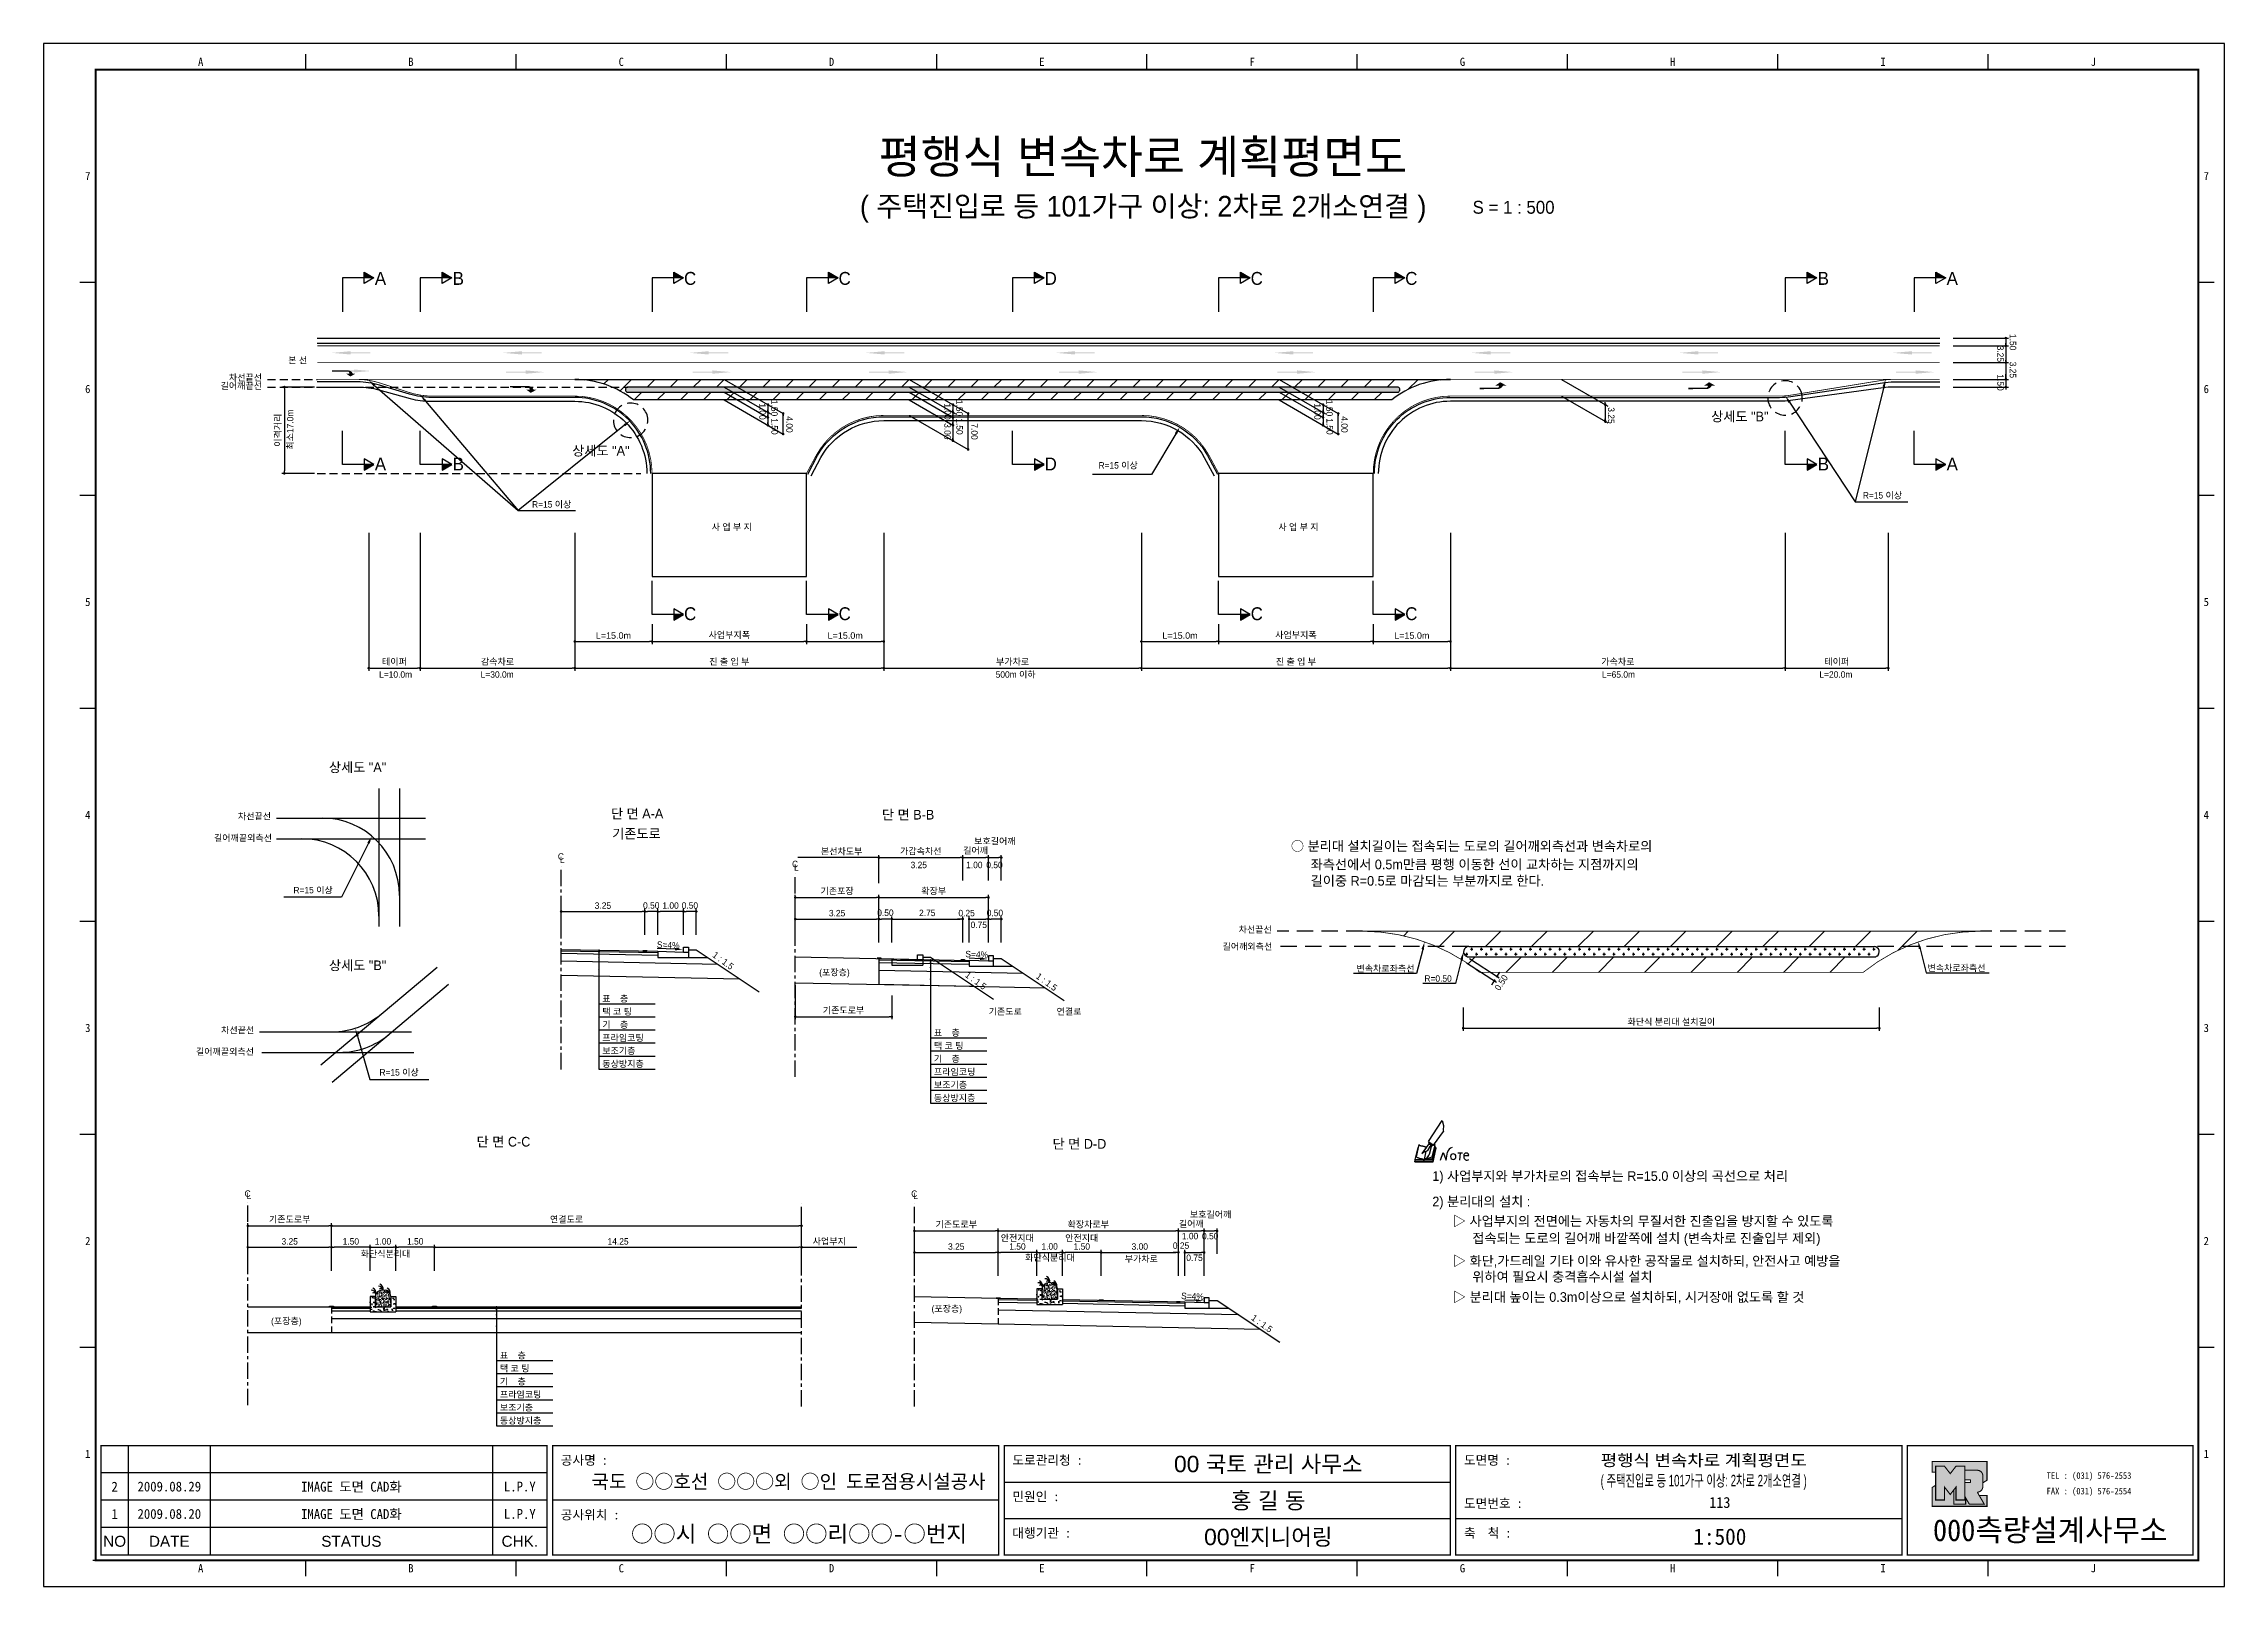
# Model space of a CAD drawing. Header units: millimetres. Extents: x 485 to 908, y 10 to 309.
import ezdxf
from ezdxf.enums import TextEntityAlignment as Align

# ---------------------------------------------------------------- set-up
doc = ezdxf.new("R2010")
doc.units = ezdxf.units.MM
doc.linetypes.add('CENTER', pattern=[50.8, 31.75, -6.35, 6.35, -6.35])
doc.linetypes.add('HIDDEN', pattern=[9.525, 6.35, -3.175])
for name, color, linetype in [('CC-GSTR-0004', 4, 'Continuous'), ('CM-LANE-0030', 30, 'Continuous'), ('CZ-DIMT-0002', 7, 'Continuous'), ('CZ-EXST-0002', 1, 'Continuous'), ('CZ-LIN1-0007', 7, 'Continuous'), ('CZ-LIN2-0003', 3, 'Continuous'), ('CZ-LINE-0001', 7, 'Continuous'), ('CZ-TEXT-BOX0', 7, 'Continuous'), ('TITLE', 7, 'Continuous')]:
    doc.layers.add(name, color=color, linetype=linetype)
doc.styles.add('견고딕', font='arial.ttf')
doc.styles.add('돋움', font='')
doc.styles.add('돋음체', font='')
doc.styles.get('돋움').set_extended_font_data('Dotum')
doc.styles.get('돋음체').set_extended_font_data('DotumChe')

msp = doc.modelspace()

# ---------------------------------------------------------------- texts
at = {"layer": 'CZ-DIMT-0002', "style": '돋움'}
for s, height, p in [('A', 2.5, (550.48, 263.86)), ('B', 2.5, (565.6, 263.86)), ('C', 2.5, (610.6, 263.86)), ('C', 2.5, (640.6, 263.86)), ('D', 2.5, (680.6, 263.86)), ('C', 2.5, (720.6, 263.86)), ('C', 2.5, (750.6, 263.86)), ('B', 2.5, (830.6, 263.86)), ('A', 2.5, (855.62, 263.86)), ('본 선', 1.25, (534.42, 247.96)), ('길어깨끝선', 1.25, (523.47, 243.01)), ('차선끝선', 1.25, (524.27, 244.61)), ('상세도 "B"', 1.875, (814.38, 237.06)), ('A', 2.5, (550.48, 227.85)), ('B', 2.5, (565.6, 227.85)), ('상세도 "A"', 1.875, (593.27, 230.42)), ('D', 2.5, (680.6, 227.85)), ('B', 2.5, (830.6, 227.85)), ('A', 2.5, (855.62, 227.85)), ('R=15 이상', 1.25, (693.69, 227.58)), ('R=15 이상', 1.25, (583.72, 220.01)), ('R=15 이상', 1.25, (842.07, 221.76)), ('사 업 부 지', 1.25, (618.69, 215.61)), ('사 업 부 지', 1.25, (728.69, 215.61)), ('C', 2.5, (610.6, 198.79)), ('C', 2.5, (640.6, 198.79)), ('C', 2.5, (720.6, 198.79)), ('C', 2.5, (750.6, 198.79)), ('L=10.0m', 1.25, (553.42, 187)), ('L=30.0m', 1.25, (573.14, 187)), ('500m 이하', 1.25, (673.79, 187)), ('L=65.0m', 1.25, (790.83, 187)), ('L=20.0m', 1.25, (833.03, 187)), ('차선끝선', 1.25, (526.02, 159.48)), ('길어깨끝외측선', 1.25, (523.79, 155.28)), ('C', 1.25, (585.51, 151.68)), ('L', 1.25, (585.77, 151.02)), ('C', 1.25, (630.97, 150.22)), ('L', 1.25, (631.23, 149.56)), ('R=15 이상', 1.25, (537.4, 145.15)), ('차선끝선', 1.25, (720.3, 137.51)), ('차선끝선', 1.25, (522.76, 117.99)), ('길어깨끝외측선', 1.25, (520.3, 113.81)), ('R=15 이상', 1.25, (554.1, 109.79)), ('C', 1.25, (524.69, 86.26)), ('L', 1.25, (524.96, 85.86)), ('C', 1.25, (654.1, 86.24)), ('L', 1.25, (654.36, 85.84))]:
    msp.add_text(s, height=height, dxfattribs=at).set_placement(p, align=Align.MIDDLE_CENTER)
for s, rotation, p in [('3.25', 270, (864.35, 250.81)), ('1.50', 270, (866.78, 253.08)), ('3.25', 270, (866.78, 247.7)), ('1.50', 270, (864.35, 245.25)), ('최소17.0m', 90, (533.57, 230.63))]:
    msp.add_text(s, height=1.25, rotation=rotation, dxfattribs=at).set_placement(p)
for s, p in [('○ 분리대 설치길이는 접속되는 도로의 길어깨외측선과 변속차로의', (727.22, 153.7)), ('좌측선에서 0.5m만큼 평행 이동한 선이 교차하는 지점까지의', (731.07, 150.14)), ('길이중 R=0.5로 마감되는 부분까지로 한다.', (731.07, 146.95)), ('1) 사업부지와 부가차로의 접속부는 R=15.0 이상의 곡선으로 처리', (754.68, 89.67)), ('2) 분리대의 설치 :', (754.68, 84.73)), ('▷ 사업부지의 전면에는 자동차의 무질서한 진출입을 방지할 수 있도록', (758.67, 80.93)), ('접속되는 도로의 길어깨 바깥쪽에 설치 (변속차로 진출입부 제외)', (762.45, 77.6)), ('▷ 화단,가드레일 기타 이와 유사한 공작물로 설치하되, 안전사고 예방을', (758.67, 73.2)), ('위하여 필요시 충격흡수시설 설치', (762.45, 70.13)), ('▷ 분리대 높이는 0.3m이상으로 설치하되, 시거장애 없도록 할 것', (758.67, 66.19))]:
    msp.add_text(s, height=1.875, dxfattribs=at).set_placement(p, align=Align.MIDDLE_LEFT)
for s, p in [('3.25', (653.39, 149.41)), ('1.00', (664.18, 149.41)), ('0.50', (668.09, 149.41)), ('길어깨외측선', (713.95, 133.6)), ('(포장층)', (635.66, 128.58)), ('변속차로좌측선', (739.95, 129.31)), ('R=0.50', (753.14, 127.37)), ('변속차로좌측선', (850.81, 129.41)), ('표    층', (593.55, 123.48)), ('기    층', (593.55, 118.41)), ('택 코 팅', (593.55, 120.95)), ('기존도로', (668.55, 120.97)), ('연결로', (681.74, 120.97)), ('프라임코팅', (593.55, 115.88)), ('보조기층', (593.55, 113.35)), ('표    층', (657.92, 116.86)), ('택 코 팅', (657.92, 114.33)), ('동상방지층', (593.55, 110.82)), ('프라임코팅', (657.92, 109.26)), ('기    층', (657.92, 111.79)), ('보조기층', (657.92, 106.73)), ('동상방지층', (657.92, 104.2)), ('사업부지', (634.39, 76.37)), ('안전지대', (670.9, 77.03)), ('안전지대', (683.4, 77.03)), ('1.00', (706.06, 77.39)), ('0.50', (709.97, 77.39)), ('화단식분리대', (546.63, 73.96)), ('화단식분리대', (675.63, 73.21)), ('부가차로', (694.96, 72.97)), ('(포장층)', (657.47, 63.31)), ('(포장층)', (529.25, 60.9)), ('표    층', (573.66, 54.25)), ('택 코 팅', (573.66, 51.72)), ('프라임코팅', (573.66, 46.66)), ('기    층', (573.66, 49.19)), ('보조기층', (573.66, 44.12)), ('동상방지층', (573.66, 41.59))]:
    msp.add_text(s, height=1.25, dxfattribs=at).set_placement(p)
for s, rotation, p in [('S=4%', 357.7094, (606.35, 134.5)), ('1 : 1.5', 323.8881, (617.01, 131.46)), ('S=4%', 357.7094, (666.24, 132.67)), ('1 : 1.5', 323.8881, (666.06, 127.58)), ('1 : 1.5', 323.8881, (679.81, 127.33)), ('S=4%', 357.7094, (708.12, 66.34)), ('1 : 1.5', 323.8881, (721.61, 61.05))]:
    msp.add_text(s, height=1.25, rotation=rotation, dxfattribs=at).set_placement(p, align=Align.MIDDLE_CENTER)
at = {"layer": 'CZ-DIMT-0002', "char_height": 1.25, "attachment_point": 5, "style": '돋움'}
for s, insert, rotation in [('1.00', (624.63, 238.03), 270), ('1.50', (626.95, 238.7), 270), ('1.00', (660.55, 238.03), 270), ('1.50', (662.87, 238.7), 270), ('1.00', (732.39, 238.03), 270), ('1.50', (734.71, 238.7), 270), ('3.25', (789.41, 237.26), 270), ('1.50', (626.99, 235.13), 270), ('4.00', (629.88, 235.51), 270), ('3.00', (660.55, 234.18), 270), ('1.50', (662.91, 235.13), 270), ('7.00', (665.8, 234.14), 270), ('1.50', (734.75, 235.13), 270), ('4.00', (737.64, 235.51), 270), ('\\A1;0.50', (768.07, 127.2), 57.1401)]:
    msp.add_mtext(s, dxfattribs=dict(at, insert=insert, rotation=rotation))
at = {"layer": 'CZ-DIMT-0002', "insert": (640.01, 152.6), "char_height": 1.25, "attachment_point": 5, "style": '돋움'}
msp.add_mtext('본선차도부', dxfattribs=at)
at = {"layer": 'CZ-LINE-0001', "insert": (530.62, 234.4), "char_height": 1.25, "attachment_point": 5, "rotation": 90, "style": '돋움'}
msp.add_mtext('\\A1;이격거리', dxfattribs=at)
at = {"layer": 'CZ-LINE-0001', "char_height": 1.25, "attachment_point": 5, "style": '돋움'}
for s, insert in [('\\A1;{\\fArial|b0|i0|c0|p32;L=15.0m}', (595.7, 194.54)), ('\\A1;사업부지폭', (618.2, 194.6)), ('\\A1;{\\fArial|b0|i0|c0|p32;L=15.0m}', (640.7, 194.54)), ('\\A1;{\\fArial|b0|i0|c0|p32;L=15.0m}', (705.7, 194.54)), ('\\A1;사업부지폭', (728.2, 194.6)), ('\\A1;{\\fArial|b0|i0|c0|p32;L=15.0m}', (750.7, 194.54)), ('\\A1;테이퍼', (553.2, 189.42)), ('\\A1;감속차로', (573.2, 189.43)), ('\\A1;진 출 입 부', (618.2, 189.42)), ('\\A1;부가차로', (673.2, 189.42)), ('\\A1;진 출 입 부', (728.2, 189.42)), ('\\A1;가속차로', (790.7, 189.43)), ('\\A1;테이퍼', (833.2, 189.42)), ('\\A1;가감속차선', (655.38, 152.66)), ('\\A1;길어깨', (666.01, 152.78)), ('\\A1;보호길어깨', (669.76, 154.58)), ('\\A1;기존포장', (639.13, 144.91)), ('\\A1;확장부', (657.88, 144.91)), ('\\A1;3.25', (593.67, 142.14)), ('\\A1;0.50', (603.05, 142.17)), ('\\A1;1.00', (606.8, 142.14)), ('\\A1;0.50', (610.55, 142.16)), ('\\A1;3.25', (639.13, 140.68)), ('\\A1;0.50', (648.51, 140.76)), ('\\A1;2.75', (656.63, 140.72)), ('\\A1;0.25', (664.27, 140.69)), ('\\A1;0.50', (669.76, 140.71)), ('\\A1;0.75', (666.63, 138.41)), ('\\A1;기존도로부', (640.38, 121.77)), ('\\A1;화단식 분리대 설치길이', (801.07, 119.54)), ('\\A1;기존도로부', (532.86, 81.21)), ('\\A1;연결도로', (586.61, 81.2)), ('\\A1;기존도로부', (662.26, 80.22)), ('\\A1;확장차로{\\fGulimChe|b0|i0|c129|p32;부}', (687.89, 80.22)), ('\\A1;길어깨', (707.89, 80.34)), ('\\A1;보호길어깨', (711.64, 82.14)), ('\\A1;3.25', (532.86, 76.98)), ('\\A1;1.50', (544.73, 76.98)), ('\\A1;1.00', (550.98, 76.98)), ('\\A1;1.50', (557.23, 76.98)), ('\\A1;14.25', (596.61, 76.98)), ('\\A1;3.25', (662.26, 75.98)), ('\\A1;1.50', (674.14, 75.99)), ('\\A1;1.00', (680.39, 75.99)), ('\\A1;1.50', (686.64, 75.99)), ('\\A1;3.00', (697.89, 75.98)), ('\\A1;0.25', (705.9, 76.16)), ('\\A1;0.75', (708.51, 73.81))]:
    msp.add_mtext(s, dxfattribs=dict(at, insert=insert))
at = {"layer": 'CZ-TEXT-BOX0', "style": '돋움'}
for s, p in [('상세도 "A"', (546.04, 168.99)), ('단 면 A-A', (600.31, 160)), ('단 면 B-B', (652.91, 159.79)), ('기존도로', (600.17, 156.11)), ('상세도 "B"', (546.05, 130.56)), ('단 면 C-C', (574.36, 96.33)), ('단 면 D-D', (686.17, 95.91))]:
    msp.add_text(s, height=1.875, dxfattribs=at).set_placement(p, align=Align.MIDDLE_CENTER)
at = {"layer": 'TITLE', "color": 3, "linetype": 'Continuous', "style": '돋음체'}
for s, p in [('A', (515.58, 305.89)), ('B', (556.4, 305.89)), ('C', (597.23, 305.89)), ('D', (638.05, 305.89)), ('E', (678.88, 305.89)), ('F', (719.7, 305.89)), ('G', (760.53, 305.89)), ('H', (801.35, 305.89)), ('I', (842.18, 305.89)), ('J', (883, 305.89)), ('7', (493.66, 283.72)), ('7', (904.93, 283.72)), ('6', (493.66, 242.39)), ('6', (904.93, 242.39)), ('5', (493.66, 201.06)), ('5', (904.93, 201.06)), ('4', (493.66, 159.73)), ('4', (904.93, 159.73)), ('3', (493.66, 118.4)), ('3', (904.93, 118.4)), ('2', (493.66, 77.07)), ('2', (904.93, 77.07)), ('1', (493.66, 35.75)), ('1', (904.93, 35.75)), ('A', (515.58, 13.56)), ('B', (556.4, 13.56)), ('C', (597.23, 13.56)), ('D', (638.05, 13.56)), ('E', (678.88, 13.56)), ('F', (719.7, 13.56)), ('G', (760.53, 13.56)), ('H', (801.35, 13.56)), ('I', (842.18, 13.56)), ('J', (883, 13.56))]:
    msp.add_text(s, height=1.59, dxfattribs=at).set_placement(p, align=Align.MIDDLE)
at = {"layer": 'TITLE', "style": '돋움'}
for s, height, p in [('평행식 변속차로 계획평면도', 6.5, (698.5, 287.5)), ('( 주택진입로 등 101가구 이상: 2차로 2개소연결 )', 4, (698.55, 277.87))]:
    msp.add_text(s, height=height, dxfattribs=at).set_placement(p, align=Align.MIDDLE_CENTER)
msp.add_text('S = 1 : 500', height=2.5, dxfattribs=at).set_placement((762.5, 277.66), align=Align.MIDDLE_LEFT)
at = {"layer": 'TITLE', "style": '돋음체'}
for s, p in [('공사명 : ', (585.49, 33.64)), ('도로관리청 :', (673.16, 33.64)), ('도면명 :', (760.83, 33.64)), ('민원인 :', (673.16, 26.57)), ('도면번호 :', (760.83, 25.25)), ('공사위치 :', (585.49, 23.03)), ('대행기관 :', (673.16, 19.5)), ('축  척 :', (760.83, 19.5))]:
    msp.add_text(s, height=1.804, dxfattribs=at).set_placement(p)
at = {"layer": 'TITLE', "color": 7, "linetype": 'Continuous'}
for s, height, style, p in [('00 국토 관리 사무소', 3.1832, '견고딕', (722.83, 33.82)), ('국도 ○○호선 ○○○외 ○인 도로점용시설공사', 2.7, '돋음체', (629.71, 30.43)), ('홍 길 동', 3.183, '견고딕', (722.83, 26.75)), ('○○시 ○○면 ○○리○○-○번지', 3.1832, '돋음체', (631.73, 20.27)), ('00엔지니어링', 3.183, '견고딕', (722.83, 19.67))]:
    msp.add_text(s, height=height, dxfattribs=dict(at, style=style)).set_placement(p, align=Align.MIDDLE)
at = {"layer": 'TITLE', "style": '돋움'}
for s, width, p, p2 in [('평행식 변속차로 계획평면도', 1.010039, (787.37, 33.39), (827.37, 33.39)), ('( 주택진입로 등 101가구 이상: 2차로 2개소연결 )', 0.572675, (787.37, 29.44), (827.37, 29.44))]:
    msp.add_text(s, height=2.25, dxfattribs=dict(at, width=width)).set_placement(p, p2, align=Align.FIT)
at = {"layer": 'TITLE', "color": 1, "linetype": 'Continuous', "style": '돋음체'}
msp.add_text('2', height=1.91, dxfattribs=at).set_placement((498.88, 29.4), align=Align.MIDDLE)
at = {"layer": 'TITLE', "linetype": 'Continuous'}
for s, height, style, p in [('2009.08.29', 1.91, '돋음체', (509.49, 29.4)), ('L.P.Y', 1.91, '돋음체', (577.53, 29.4)), ('113', 2.122, '돋음체', (810.5, 26.31)), ('1', 1.91, '돋음체', (498.88, 24.09)), ('2009.08.20', 1.91, '돋음체', (509.49, 24.09)), ('L.P.Y', 1.91, '돋음체', (577.53, 24.09)), ('1:500', 3.183, '돋음체', (810.5, 19.67)), ('NO', 2.122, '견고딕', (498.88, 18.79)), ('DATE', 2.122, '견고딕', (509.49, 18.79)), ('STATUS', 2.122, '견고딕', (544.84, 18.79)), ('CHK.', 2.122, '견고딕', (577.53, 18.79))]:
    msp.add_text(s, height=height, dxfattribs=dict(at, style=style)).set_placement(p, align=Align.MIDDLE)
at = {"layer": 'TITLE', "style": '돋음체'}
for p in [(544.84, 29.4), (544.84, 24.09)]:
    msp.add_text('IMAGE 도면 CAD화', height=1.9099, dxfattribs=at).set_placement(p, align=Align.MIDDLE)
at = {"layer": 'TITLE', "color": 180, "style": '돋음체'}
for s, p in [('TEL : (031) 576-2553', (873.94, 30.91)), ('FAX : (031) 576-2554', (873.94, 27.89))]:
    msp.add_text(s, height=1.2733, dxfattribs=at).set_placement(p)
msp.add_text('000측량설계사무소', height=4.244, dxfattribs=at).set_placement((874.63, 18.82), align=Align.CENTER)

# ---------------------------------------------------------------- blocks, each defined once
blk = doc.blocks.new('note')
for p, q in [((0.85, 3.5), (3.53, 7.57)), ((1.8, 2.79), (3.74, 5.46)), ((3.53, 7.57), (3.8, 6.64)), ((3.8, 6.64), (3.69, 5.72)), ((3.69, 5.72), (3.74, 5.46)), ((-1.24, 2.36), (-1.77, 0)), ((-1.77, 0), (1.77, 0)), ((-1.77, 0), (-1.77, -0.3)), ((-1.53, 0.52), (-1.55, 0.54)), ((-1.01, 2.9), (-1.53, 0.52)), ((-1.48, 0.48), (-1.53, 0.52)), ((-1.43, 0.44), (-1.48, 0.48)), ((-1.38, 0.41), (-1.43, 0.44)), ((-1.33, 0.4), (-1.38, 0.41)), ((-1.27, 0.37), (-1.33, 0.4)), ((-1.22, 0.35), (-1.27, 0.37)), ((-1.13, 2.36), (-1.24, 2.36)), ((-1.17, 0.33), (-1.22, 0.35)), ((-1.12, 0.32), (-1.17, 0.33)), ((-1.02, 0.25), (-1.12, 0.32)), ((-0.97, 0.22), (-1.02, 0.25)), ((-1, 2.9), (-1.01, 2.9)), ((-0.98, 2.85), (-1, 2.9)), ((-0.95, 2.8), (-0.98, 2.85)), ((-0.93, 0.21), (-0.97, 0.22)), ((-0.9, 2.75), (-0.95, 2.8)), ((-0.88, 0.19), (-0.93, 0.21)), ((-0.85, 2.72), (-0.9, 2.75)), ((-0.8, 0.18), (-0.88, 0.19)), ((-0.79, 2.69), (-0.85, 2.72)), ((-0.75, 0.17), (-0.8, 0.18)), ((-0.74, 2.68), (-0.79, 2.69)), ((-0.7, 0.16), (-0.75, 0.17)), ((-0.69, 2.65), (-0.74, 2.68)), ((-0.64, 0.15), (-0.7, 0.16)), ((-0.64, 2.65), (-0.69, 2.65)), ((-0.59, 2.63), (-0.64, 2.65)), ((-0.58, 0.14), (-0.64, 0.15)), ((-0.54, 2.62), (-0.59, 2.63)), ((-0.53, 0.13), (-0.58, 0.14)), ((-0.48, 2.61), (-0.54, 2.62)), ((-0.48, 0.12), (-0.53, 0.13)), ((-0.43, 2.61), (-0.48, 2.61)), ((-0.43, 0.11), (-0.48, 0.12)), ((0.75, 2.77), (-0.46, 1.16)), ((0.37, 2.24), (-0.46, 1.16)), ((-0.46, 1.16), (-0.08, 1.47)), ((-0.38, 2.59), (-0.43, 2.61)), ((-0.38, 0.08), (-0.43, 0.11)), ((-0.33, 2.59), (-0.38, 2.59)), ((-0.29, 0.06), (-0.38, 0.08)), ((-0.27, 2.58), (-0.33, 2.59)), ((-0.23, 0.05), (-0.29, 0.06)), ((-0.22, 2.57), (-0.27, 2.58)), ((-0.16, 0.04), (-0.23, 0.05)), ((-0.17, 2.56), (-0.22, 2.57)), ((-0.12, 2.55), (-0.17, 2.56)), ((-0.11, 0.03), (-0.16, 0.04)), ((-0.07, 2.53), (-0.12, 2.55)), ((-0.04, 0.02), (-0.11, 0.03)), ((-0.08, 1.47), (0.72, 1.75)), ((-0.01, 2.51), (-0.07, 2.53)), ((-0.05, -0.3), (-0.05, 0)), ((0, 0), (-0.04, 0.02)), ((0.04, 2.5), (-0.01, 2.51)), ((0.37, 1.63), (0, 0)), ((0, 0), (1.6, 0.53)), ((0, 0), (1.65, 0.18)), ((0, 0.01), (0.06, 0.04)), ((0, -0.3), (0, 0)), ((0.09, 2.48), (0.04, 2.5)), ((0.05, -0.3), (0.05, 0)), ((0.06, 0.04), (0.11, 0.07)), ((0.14, 2.48), (0.09, 2.48)), ((0.11, 0.07), (0.16, 0.09)), ((0.2, 2.47), (0.14, 2.48)), ((0.16, 0.09), (0.21, 0.12)), ((0.26, 2.43), (0.18, 2.46)), ((0.21, 0.12), (0.27, 0.14)), ((0.34, 2.4), (0.26, 2.43)), ((0.27, 0.14), (0.36, 0.19)), ((0.45, 2.37), (0.34, 2.4)), ((0.36, 0.19), (0.41, 0.22)), ((0.41, 0.22), (0.46, 0.27)), ((0.46, 0.27), (0.51, 0.3)), ((0.51, 0.3), (0.56, 0.34)), ((0.56, 0.34), (0.6, 0.4)), ((0.6, 0.4), (0.64, 0.45)), ((0.64, 0.45), (0.67, 0.51)), ((0.67, 0.51), (0.74, 0.58)), ((0.72, 1.75), (1.16, 2.53)), ((0.74, 0.58), (0.79, 0.63)), ((1, 3.1), (0.75, 2.77)), ((0.79, 0.63), (0.83, 0.68)), ((0.83, 0.68), (0.86, 0.73)), ((0.85, 3.5), (1.8, 2.79)), ((1, 3.4), (0.85, 3.21)), ((0.85, 3.21), (1.52, 2.71)), ((0.86, 0.73), (0.89, 0.79)), ((0.89, 0.84), (0.92, 0.89)), ((0.89, 0.79), (0.89, 0.84)), ((0.92, 0.89), (0.96, 0.95)), ((0.96, 0.95), (1.01, 0.97)), ((1.47, 2.74), (1.01, 0.97)), ((1.16, 2.53), (1.37, 2.82)), ((2.13, 2.84), (1.44, 2.63)), ((1.52, 2.71), (1.66, 2.9)), ((1.6, 0.53), (2.13, 2.84)), ((1.65, 0.18), (2.19, 2.48)), ((1.77, 0), (2.3, 2.36)), ((1.77, -0.3), (2.3, 2.07)), ((1.77, -0.38), (2.3, 1.99)), ((1.77, -0.44), (2.3, 1.93)), ((1.77, 0), (1.77, -0.3)), ((2.19, 2.48), (2.04, 2.47)), ((2.3, 2.36), (2.16, 2.36)), ((2.3, 2.36), (2.3, 2.07)), ((3.21, -0.08), (3.68, 1.4)), ((3.68, 1.4), (4.26, -0.14)), ((4.26, -0.14), (4.56, 1.44)), ((6.55, 1.34), (7.46, 1.34)), ((7.01, 1.34), (6.87, -0.11)), ((7.71, 0.77), (7.71, 0.55)), ((7.71, 0.77), (8.67, 0.77)), ((-1.77, -0.3), (1.77, -0.3)), ((-1.77, -0.43), (-1.77, -0.3)), ((-1.77, -0.37), (1.77, -0.37)), ((-1.77, -0.43), (1.77, -0.43))]:
    blk.add_line(p, q)
for centre, major_axis, start_param, end_param in [((0.4, 2.31), (0.0702, 0.0702), 3.283946, 6.425539), ((5.68, 1.23), (-0.806, 0.806), -0.591174, 0.597824), ((5.66, 0.58), (-0.378, 0.378), 3.926991, 10.210176), ((8.3, 0.49), (0.422, 0.422), 2.265602, 4.634911), ((8.19, 0.77), (-0.342, 0.342), 3.926991, 7.068583)]:
    blk.add_ellipse(centre, major_axis=major_axis, ratio=1, start_param=start_param, end_param=end_param)
blk = doc.blocks.new('_Dot')
at = {"color": 0, "linetype": 'ByBlock', "lineweight": -2}
blk.add_line((-0.5, 0), (-1, 0), dxfattribs=at)
at = {"color": 0, "linetype": 'ByBlock', "const_width": 0.5}
blk.add_lwpolyline([(-0.25, 0, 1), (0.25, 0, 1)], format="xyb", close=True, dxfattribs=at)

# ---------------------------------------------------------------- hatches: boundary and pattern name
at = {"layer": 'CM-LANE-0030'}
h = msp.add_hatch(dxfattribs=at)
h.set_pattern_fill('ANSI31', color=256, style=0)
h.set_pattern_definition([(45, (-1975.427, 13.4492), (-2.245064, 2.245064), [])])
h.paths.add_polyline_path([(588.2, 244.27, -0.170323), (599.6, 240.27), (746.8, 240.27, -0.170323), (758.2, 244.27)])
h.paths.add_polyline_path([(747.88, 242.77, -0.750696), (748.15, 241.85, 0.001926), (748.03, 241.77), (598.37, 241.77, 0.001926), (598.25, 241.85, -0.750696), (598.52, 242.77)], flags=16)
h = msp.add_hatch(dxfattribs=at)
h.set_pattern_fill('ANSI31', color=256, scale=2, style=0)
h.set_pattern_definition([(45, (-564.7514, -324.469), (-4.490128, 4.490128), [])])
h.paths.add_polyline_path([(741.1, 137.18, -0.170323), (763.9, 129.18), (838.3, 129.18, -0.170323), (861.1, 137.18)])
h.paths.add_polyline_path([(840.46, 134.18, -0.750696), (841, 132.33, 0.001926), (840.75, 132.18), (761.45, 132.18, 0.001926), (761.2, 132.33, -0.750696), (761.74, 134.18)], flags=16)
at = {"layer": 'CZ-EXST-0002'}
h = msp.add_hatch(dxfattribs=at)
h.set_pattern_fill('AR-CONC', color=256, scale=0.01, style=0)
h.set_pattern_definition([(50, (-430.2321, 3548.5962), (1.8218467, -0.15939086), [0.1905, -2.0955]), (355, (-430.2321, 3548.5962), (-0.3524283, 1.9105664), [0.1524, -1.6764]), (100.451, (-430.0803, 3548.5829), (1.469425, 1.7511669), [0.1619, -1.7809]), (46.1842, (-430.232, 3549.1042), (2.7107904, -0.4204233), [0.28575, -3.14325]), (96.6356, (-430.0062, 3549.0691), (2.3740423, 2.4742556), [0.24285, -2.67135]), (351.184, (-430.232, 3549.1042), (2.374046, 2.4742512), [0.2286, -2.5146]), (21, (-429.9781, 3548.9772), (1.5161488, -1.0226552), [0.1905, -2.0955]), (326, (-429.9781, 3548.9772), (0.6180203, 1.8418797), [0.1524, -1.6764]), (71.4514, (-429.8518, 3548.892), (2.1341649, 0.8192286), [0.1619, -1.7809]), (37.5, (-430.2321, 3548.5962), (0.03088603, 0.84555039), [0, -1.65608, 0, -1.7018, 0, -1.68275]), (7.5, (-430.2321, 3548.5962), (0.66819663, 1.00180575), [0, -0.97028, 0, -1.61798, 0, -0.64135]), (327.5, (-430.7985, 3548.5962), (1.35590595, -0.05728744), [0, -0.635, 0, -1.9812, 0, -2.6289]), (317.5, (-431.0525, 3548.5962), (1.4812918, 0.2542649), [0, -0.8255, 0, -1.31572, 0, -1.8669])])
h.paths.add_polyline_path([(682.89, 64.75), (682.89, 67.75), (681.89, 67.75), (681.89, 65.75), (678.89, 65.75), (678.89, 67.75), (677.89, 67.75), (677.89, 64.75)])
h = msp.add_hatch(dxfattribs=at)
h.set_pattern_fill('AR-SAND', color=256, scale=0.01, style=0)
h.set_pattern_definition([(37.5, (-430.2321, 3548.5962), (-0.016000313, 0.489413237), [0, -0.38608, 0, -0.4318, 0, -0.41275]), (7.5, (-430.2321, 3548.5962), (0.44952328, 0.7168251), [0, -0.20828, 0, -0.34798, 0, -0.13335]), (327.5, (-430.54452, 3548.5962), (0.79099237, 0.001437185), [0, -0.127, 0, -0.4572, 0, -0.5969]), (317.5, (-430.5445, 3548.5962), (0.76355645, 0.22292932), [0, -0.0635, 0, -0.29972, 0, -0.3429])])
edge = h.paths.add_edge_path()
edge.add_ellipse((680.39, 67.75), major_axis=(-1.5, 0), ratio=0.829212, start_angle=180, end_angle=360)
edge.add_line((678.89, 67.75), (678.89, 65.75))
edge.add_line((678.89, 65.75), (681.89, 65.75))
edge.add_line((681.89, 65.75), (681.89, 67.75))
h = msp.add_hatch(dxfattribs=at)
h.set_pattern_fill('AR-CONC', color=256, scale=0.01, style=0)
h.set_pattern_definition([(50, (-559.635, 3547.133), (1.8218467, -0.15939086), [0.1905, -2.0955]), (355, (-559.635, 3547.133), (-0.3524283, 1.9105664), [0.1524, -1.6764]), (100.451, (-559.4831, 3547.1197), (1.469425, 1.7511669), [0.1619, -1.7809]), (46.1842, (-559.635, 3547.641), (2.7107904, -0.4204233), [0.28575, -3.14325]), (96.6356, (-559.409, 3547.606), (2.3740423, 2.4742556), [0.24285, -2.67135]), (351.184, (-559.635, 3547.641), (2.374046, 2.4742512), [0.2286, -2.5146]), (21, (-559.381, 3547.514), (1.5161488, -1.0226552), [0.1905, -2.0955]), (326, (-559.381, 3547.514), (0.6180203, 1.8418797), [0.1524, -1.6764]), (71.4514, (-559.2546, 3547.4288), (2.1341649, 0.8192286), [0.1619, -1.7809]), (37.5, (-559.635, 3547.133), (0.03088603, 0.84555039), [0, -1.65608, 0, -1.7018, 0, -1.68275]), (7.5, (-559.635, 3547.133), (0.66819663, 1.00180575), [0, -0.97028, 0, -1.61798, 0, -0.64135]), (327.5, (-560.2014, 3547.133), (1.35590595, -0.05728744), [0, -0.635, 0, -1.9812, 0, -2.6289]), (317.5, (-560.4554, 3547.133), (1.4812918, 0.2542649), [0, -0.8255, 0, -1.31572, 0, -1.8669])])
h.paths.add_polyline_path([(553.48, 63.29), (553.48, 66.29), (552.48, 66.29), (552.48, 64.29), (549.48, 64.29), (549.48, 66.29), (548.48, 66.29), (548.48, 63.29)])
h = msp.add_hatch(dxfattribs=at)
h.set_pattern_fill('AR-SAND', color=256, scale=0.01, style=0)
h.set_pattern_definition([(37.5, (-559.63497, 3547.133), (-0.016000313, 0.489413237), [0, -0.38608, 0, -0.4318, 0, -0.41275]), (7.5, (-559.635, 3547.133), (0.44952328, 0.7168251), [0, -0.20828, 0, -0.34798, 0, -0.13335]), (327.5, (-559.9474, 3547.133), (0.79099237, 0.001437185), [0, -0.127, 0, -0.4572, 0, -0.5969]), (317.5, (-559.9474, 3547.133), (0.76355645, 0.22292932), [0, -0.0635, 0, -0.29972, 0, -0.3429])])
edge = h.paths.add_edge_path()
edge.add_ellipse((550.98, 66.29), major_axis=(-1.5, 0), ratio=0.829212, start_angle=180, end_angle=360)
edge.add_line((549.48, 66.29), (549.48, 64.29))
edge.add_line((549.48, 64.29), (552.48, 64.29))
edge.add_line((552.48, 64.29), (552.48, 66.29))
at = {"layer": 'CZ-LIN1-0007'}
for points in [[(544.7, 249.73), (544.7, 249.52), (548.52, 249.52), (548.52, 249.3), (544.7, 249.3), (544.7, 249.09), (541.05, 249.41)], [(544.21, 246.01, -0.267976), (545.12, 245.4), (545.67, 245.4), (544.64, 244.82), (543.81, 245.39), (544.42, 245.4, 0.504994), (544.14, 245.77), (541.09, 245.78), (541.1, 246.02)], [(545.34, 246.18), (545.34, 245.99), (541.91, 245.99), (541.91, 245.79), (545.34, 245.79), (545.34, 245.6), (548.61, 245.89)], [(577.95, 249.73), (577.95, 249.52), (581.78, 249.52), (581.78, 249.3), (577.95, 249.3), (577.95, 249.09), (574.3, 249.41)], [(578.69, 246), (578.69, 245.79), (574.86, 245.79), (574.86, 245.57), (578.69, 245.57), (578.69, 245.36), (582.34, 245.68)], [(614.19, 249.73), (614.19, 249.52), (618.02, 249.52), (618.02, 249.3), (614.19, 249.3), (614.19, 249.09), (610.54, 249.41)], [(614.93, 246), (614.93, 245.79), (611.1, 245.79), (611.1, 245.57), (614.93, 245.57), (614.93, 245.36), (618.58, 245.68)], [(648.38, 249.73), (648.38, 249.52), (652.21, 249.52), (652.21, 249.3), (648.38, 249.3), (648.38, 249.09), (644.73, 249.41)], [(649.12, 246), (649.12, 245.79), (645.29, 245.79), (645.29, 245.57), (649.12, 245.57), (649.12, 245.36), (652.77, 245.68)], [(685.31, 249.73), (685.31, 249.52), (689.13, 249.52), (689.13, 249.3), (685.31, 249.3), (685.31, 249.09), (681.66, 249.41)], [(686.04, 246), (686.04, 245.79), (682.22, 245.79), (682.22, 245.57), (686.04, 245.57), (686.04, 245.36), (689.69, 245.68)], [(727.7, 249.73), (727.7, 249.52), (731.52, 249.52), (731.52, 249.3), (727.7, 249.3), (727.7, 249.09), (724.05, 249.41)], [(728.43, 246), (728.43, 245.79), (724.61, 245.79), (724.61, 245.57), (728.43, 245.57), (728.43, 245.36), (732.08, 245.68)], [(765.99, 249.73), (765.99, 249.52), (769.82, 249.52), (769.82, 249.3), (765.99, 249.3), (765.99, 249.09), (762.34, 249.41)], [(766.73, 246), (766.73, 245.79), (762.9, 245.79), (762.9, 245.57), (766.73, 245.57), (766.73, 245.36), (770.38, 245.68)], [(806.33, 249.73), (806.33, 249.52), (810.16, 249.52), (810.16, 249.3), (806.33, 249.3), (806.33, 249.09), (802.68, 249.41)], [(807.07, 246), (807.07, 245.79), (803.24, 245.79), (803.24, 245.57), (807.07, 245.57), (807.07, 245.36), (810.72, 245.68)], [(847.78, 249.73), (847.78, 249.52), (851.61, 249.52), (851.61, 249.3), (847.78, 249.3), (847.78, 249.09), (844.13, 249.41)], [(848.52, 246), (848.52, 245.79), (844.69, 245.79), (844.69, 245.57), (848.52, 245.57), (848.52, 245.36), (852.17, 245.68)], [(579.19, 242.99, -0.267976), (580.21, 242.3), (580.84, 242.3), (579.67, 241.65), (578.73, 242.3), (579.42, 242.3, 0.504994), (579.11, 242.72), (575.65, 242.74), (575.65, 243.01)], [(767.39, 242.38, 0.267976), (768.42, 243.06), (769.05, 243.06), (767.87, 243.72), (766.93, 243.07), (767.62, 243.07, -0.504994), (767.32, 242.65), (763.85, 242.63), (763.85, 242.36)], [(807.93, 242.38, 0.267976), (808.95, 243.06), (809.58, 243.06), (808.41, 243.72), (807.47, 243.07), (808.16, 243.07, -0.504994), (807.85, 242.65), (804.39, 242.63), (804.39, 242.36)], [(602.17, 133.32), (602.17, 133.44), (601.42, 133.46), (601.42, 133.33)], [(647.63, 131.86), (647.63, 131.99), (646.88, 132), (646.88, 131.88)], [(663.88, 131.54), (663.88, 131.66), (663.13, 131.68), (663.13, 131.55)], [(541.36, 64.29), (541.36, 64.41), (540.61, 64.41), (540.61, 64.29)], [(561.36, 64.29), (561.36, 64.41), (560.61, 64.41), (560.61, 64.29)], [(670.76, 65.91), (670.76, 66.03), (670.01, 66.05), (670.01, 65.92)], [(690.76, 65.51), (690.76, 65.63), (690.01, 65.65), (690.01, 65.52)], [(705.76, 65.21), (705.76, 65.33), (705.01, 65.35), (705.01, 65.22)]]:
    msp.add_hatch(color=256, dxfattribs=at).paths.add_polyline_path(points)
at = {"layer": 'CZ-LIN2-0003'}
h = msp.add_hatch(dxfattribs=at)
h.set_pattern_fill('CROSS', color=256, scale=0.075, style=0)
h.set_pattern_definition([(0, (-1975.42685, 13.4492), (0.47625, 0.47625), [0.238125, -0.714375]), (90, (-1975.3078, 13.3301), (-0.47625, 0.47625), [0.238125, -0.714375])])
h.paths.add_polyline_path([(748.03, 241.77, -0.001926), (748.15, 241.85, 0.750696), (747.88, 242.77), (598.52, 242.77, 0.750696), (598.25, 241.85, -0.001926), (598.37, 241.77)])
h = msp.add_hatch(dxfattribs=at)
h.set_pattern_fill('CROSS', color=256, scale=0.15, style=0)
h.set_pattern_definition([(0, (-564.7514, -324.4687), (0.9525, 0.9525), [0.47625, -1.42875]), (90, (-564.5133, -324.7069), (-0.9525, 0.9525), [0.47625, -1.42875])])
h.paths.add_polyline_path([(761.74, 134.18, 0.750696), (761.2, 132.33, -0.001926), (761.45, 132.18), (840.75, 132.18, -0.001926), (841, 132.33, 0.750696), (840.46, 134.18)])
at = {"layer": 'CZ-LINE-0001'}
for points in [[(547.32, 265.04), (547.32, 263.94), (549.22, 263.94)], [(562.44, 265.04), (562.44, 263.94), (564.34, 263.94)], [(607.44, 265.04), (607.44, 263.94), (609.34, 263.94)], [(637.44, 265.04), (637.44, 263.94), (639.34, 263.94)], [(677.44, 265.04), (677.44, 263.94), (679.34, 263.94)], [(717.44, 265.04), (717.44, 263.94), (719.34, 263.94)], [(747.44, 265.04), (747.44, 263.94), (749.34, 263.94)], [(827.44, 265.04), (827.44, 263.94), (829.34, 263.94)], [(852.46, 265.04), (852.46, 263.94), (854.36, 263.94)], [(549.22, 227.72), (547.32, 227.72), (547.32, 226.62)], [(564.34, 227.72), (562.44, 227.72), (562.44, 226.62)], [(679.34, 227.72), (677.44, 227.72), (677.44, 226.62)], [(829.34, 227.72), (827.44, 227.72), (827.44, 226.62)], [(854.36, 227.72), (852.46, 227.72), (852.46, 226.62)], [(609.34, 198.66), (607.44, 198.66), (607.44, 197.56)], [(639.34, 198.66), (637.44, 198.66), (637.44, 197.56)], [(719.34, 198.66), (717.44, 198.66), (717.44, 197.56)], [(749.34, 198.66), (747.44, 198.66), (747.44, 197.56)]]:
    msp.add_hatch(color=256, dxfattribs=at).paths.add_polyline_path(points)
at = {"layer": 'TITLE', "ltscale": 150}
h = msp.add_hatch(color=8, dxfattribs=at)
edge = h.paths.add_edge_path()
edge.add_line((862.36, 34.27), (851.7, 34.27))
edge.add_line((851.7, 34.27), (851.7, 32.19))
edge.add_line((851.7, 32.19), (852.4, 32.19))
edge.add_line((852.4, 32.19), (852.4, 33.37))
edge.add_line((852.4, 33.37), (854.1, 33.37))
edge.add_line((854.1, 33.37), (855.23, 31.91))
edge.add_line((855.23, 31.91), (856.35, 33.37))
edge.add_line((856.35, 33.37), (858.05, 33.37))
edge.add_line((858.05, 33.37), (858.05, 32.57))
edge.add_line((858.05, 32.57), (860.48, 32.57))
edge.add_arc((860.48, 31.5), 1.07, 0, 90, ccw=False)
edge.add_line((861.55, 31.5), (861.55, 30.13))
edge.add_line((861.55, 30.13), (862.36, 30.64))
edge.add_line((862.36, 30.64), (862.36, 34.27))
h.paths.add_polyline_path([(855.91, 28.75), (855.23, 27.87), (854.1, 29.32), (854.1, 26.81), (852.4, 26.81), (852.4, 29.66), (851.7, 29.22), (851.7, 25.58), (862.36, 25.58), (862.36, 27.66), (860.87, 27.66), (861.82, 26.01), (858.92, 26.01), (858.22, 27.22), (858.22, 26.01), (855.91, 26.01)])
msp.add_hatch(color=5, dxfattribs=at).paths.add_polyline_path([(858.05, 33.37), (856.35, 33.37), (855.23, 31.91), (854.1, 33.37), (852.4, 33.37), (852.4, 26.81), (854.1, 26.81), (854.1, 29.32), (855.23, 27.87), (856.35, 29.32), (856.35, 26.81), (858.05, 26.81)])
h = msp.add_hatch(color=161, dxfattribs=at)
edge = h.paths.add_edge_path()
edge.add_arc((860.48, 31.5), 1.07, 360, 450)
edge.add_line((860.48, 32.57), (858.05, 32.57))
edge.add_line((858.05, 32.57), (858.05, 30.72))
edge.add_line((858.05, 30.72), (859.04, 30.72))
edge.add_arc((859.04, 30.6), 0.113, 0, 90, ccw=False)
edge.add_line((859.15, 30.6), (859.15, 30.29))
edge.add_arc((859.04, 30.29), 0.113, 270, 360, ccw=False)
edge.add_line((859.04, 30.18), (858.05, 30.18))
edge.add_line((858.05, 30.18), (858.05, 26.81))
edge.add_line((858.05, 26.81), (856.35, 26.81))
edge.add_line((856.35, 26.81), (856.35, 29.32))
edge.add_line((856.35, 29.32), (855.91, 28.75))
edge.add_line((855.91, 28.75), (855.91, 26.01))
edge.add_line((855.91, 26.01), (858.22, 26.01))
edge.add_line((858.22, 26.01), (858.22, 27.22))
edge.add_line((858.22, 27.22), (858.92, 26.01))
edge.add_line((858.92, 26.01), (861.82, 26.01))
edge.add_line((861.82, 26.01), (860.48, 28.33))
edge.add_arc((860.48, 29.4), 1.07, 270, 360)
edge.add_line((861.55, 29.4), (861.55, 31.5))

# ---------------------------------------------------------------- linework, layer by layer
at = {"color": 0, "linetype": 'ByBlock', "lineweight": -2}
for p, q in [((866.03, 252.02), (866.03, 251.77)), ((866.03, 251.02), (866.03, 251.27)), ((866.03, 250.52), (866.03, 250.27)), ((866.03, 247.77), (866.03, 248.02)), ((866.03, 247.27), (866.03, 247.02)), ((866.03, 244.52), (866.03, 244.77)), ((866.03, 244.52), (866.03, 244.77)), ((866.03, 242.52), (866.03, 242.27)), ((866.03, 242.52), (866.03, 242.27)), ((625.7, 239.12), (625.7, 238.87)), ((625.7, 238.12), (625.7, 238.37)), ((625.7, 237.62), (625.7, 237.37)), ((625.7, 237.12), (625.7, 237.37)), ((628.66, 237.41), (628.66, 237.16)), ((661.62, 239.12), (661.62, 238.87)), ((661.62, 238.12), (661.62, 238.37)), ((661.62, 237.62), (661.62, 237.37)), ((661.62, 237.12), (661.62, 237.37)), ((664.58, 237.41), (664.58, 237.16)), ((733.46, 239.12), (733.46, 238.87)), ((733.46, 238.12), (733.46, 238.37)), ((733.46, 237.62), (733.46, 237.37)), ((733.46, 237.12), (733.46, 237.37)), ((736.42, 237.41), (736.42, 237.16)), ((788.25, 239.62), (788.25, 239.87)), ((788.25, 239.12), (788.25, 238.87)), ((625.7, 235.62), (625.7, 235.87)), ((628.66, 233.91), (628.66, 234.16)), ((661.62, 235.62), (661.62, 235.87)), ((661.62, 232.62), (661.62, 232.87)), ((733.46, 235.62), (733.46, 235.87)), ((736.42, 233.91), (736.42, 234.16)), ((788.25, 236.37), (788.25, 236.62)), ((664.58, 230.91), (664.58, 231.16)), ((647.01, 151.46), (646.76, 151.46)), ((766.59, 127.36), (766.46, 127.15)), ((767.41, 128.62), (767.54, 128.83)), ((632.48, 75.84), (632.73, 75.84))]:
    msp.add_line(p, q, dxfattribs=at)
at = {"color": 0, "linetype": 'ByBlock', "const_width": 0.25}
for points in [[(866.03, 252.15, 1), (866.03, 252.4, 1)], [(866.03, 250.65, 1), (866.03, 250.9, 1)], [(866.03, 250.9, 1), (866.03, 250.65, 1)], [(866.03, 247.4, 1), (866.03, 247.65, 1)], [(866.03, 247.65, 1), (866.03, 247.4, 1)], [(866.03, 244.4, 1), (866.03, 244.15, 1)], [(866.03, 244.4, 1), (866.03, 244.15, 1)], [(866.03, 242.65, 1), (866.03, 242.9, 1)], [(866.03, 242.65, 1), (866.03, 242.9, 1)], [(625.7, 239.24, 1), (625.7, 239.49, 1)], [(625.7, 237.99, 1), (625.7, 237.74, 1)], [(625.7, 237.74, 1), (625.7, 237.99, 1)], [(625.7, 236.99, 1), (625.7, 236.74, 1)], [(628.66, 237.53, 1), (628.66, 237.78, 1)], [(661.62, 239.24, 1), (661.62, 239.49, 1)], [(661.62, 237.99, 1), (661.62, 237.74, 1)], [(661.62, 237.74, 1), (661.62, 237.99, 1)], [(661.62, 236.99, 1), (661.62, 236.74, 1)], [(664.58, 237.53, 1), (664.58, 237.78, 1)], [(733.46, 239.24, 1), (733.46, 239.49, 1)], [(733.46, 237.74, 1), (733.46, 237.99, 1)], [(733.46, 237.99, 1), (733.46, 237.74, 1)], [(733.46, 236.99, 1), (733.46, 236.74, 1)], [(736.42, 237.53, 1), (736.42, 237.78, 1)], [(788.25, 239.49, 1), (788.25, 239.24, 1)], [(788.25, 239.24, 1), (788.25, 239.49, 1)], [(625.7, 235.49, 1), (625.7, 235.24, 1)], [(628.66, 233.78, 1), (628.66, 233.53, 1)], [(661.62, 235.49, 1), (661.62, 235.24, 1)], [(733.46, 235.49, 1), (733.46, 235.24, 1)], [(736.42, 233.78, 1), (736.42, 233.53, 1)], [(788.25, 236.24, 1), (788.25, 235.99, 1)], [(661.62, 232.49, 1), (661.62, 232.24, 1)], [(664.58, 230.78, 1), (664.58, 230.53, 1)], [(647.13, 151.46, 1), (647.38, 151.46, 1)], [(766.66, 127.47, 1), (766.8, 127.68, 1)], [(767.34, 128.52, 1), (767.21, 128.31, 1)], [(632.36, 75.84, 1), (632.11, 75.84, 1)]]:
    msp.add_lwpolyline(points, format="xyb", close=True, dxfattribs=at)
at = {"layer": 'CC-GSTR-0004'}
for p, q in [((604.3, 133.28), (609.3, 133.08)), ((604.3, 133.28), (604.3, 132.08)), ((604.3, 132.08), (610.3, 132.08)), ((609.3, 134.08), (610.3, 134.08)), ((609.3, 133.08), (609.3, 134.08)), ((609.3, 133.08), (610.3, 133.08)), ((610.3, 134.08), (610.3, 132.08))]:
    msp.add_line(p, q, dxfattribs=at)
for points in [[(538.2, 252.27), (853.2, 252.27)], [(538.2, 251.27), (853.2, 251.27)], [(669.51, 131.37), (668.51, 131.37), (664.76, 131.52), (664.76, 130.37), (669.51, 130.37), (669.51, 132.37), (668.51, 132.37), (668.51, 131.37)], [(711.39, 65.04), (710.39, 65.04), (706.64, 65.19), (706.64, 64.04), (711.39, 64.04), (711.39, 66.04), (710.39, 66.04), (710.39, 65.04)]]:
    msp.add_lwpolyline(points, dxfattribs=at)
for points in [[(602.95, 226.02, 0.414214), (588.2, 240.77), (560.4, 240.77), (560.4, 240.77, -0.072993), (556.09, 241.4), (556.09, 241.4), (550.31, 243.14), (550.31, 243.14, 0.072993), (546, 243.77), (546, 243.77), (538.2, 243.77)], [(538.2, 242.77), (546.18, 242.77, -0.067192), (550.15, 242.23), (556.25, 240.56, 0.067192), (560.22, 240.02), (588.2, 240.02, -0.414214), (602.2, 226.02)], [(743.45, 226.02, -0.414214), (758.2, 240.77), (822.08, 240.77), (822.08, 240.77, 0.03724), (824.31, 240.94), (842.09, 243.61), (842.09, 243.61, -0.03724), (844.32, 243.77), (844.32, 243.77), (853.2, 243.77)], [(853.2, 242.77), (844.23, 242.77, 0.034174), (842.18, 242.63), (824.22, 240.16, -0.034174), (822.17, 240.02), (822.17, 240.02), (758.2, 240.02, 0.414214), (744.2, 226.02)], [(633.42, 225.9), (635.34, 229.49, -0.271285), (648.2, 237.02), (698.2, 237.02, -0.271285), (711.06, 229.49), (712.98, 225.9)], [(634.08, 225.55), (635.99, 229.13, -0.27114), (648.2, 236.27), (698.2, 236.27, -0.27114), (710.41, 229.13), (712.32, 225.55)]]:
    msp.add_lwpolyline(points, format="xyb", dxfattribs=at)
at = {"layer": 'CM-LANE-0030'}
for p, q in [((588.2, 244.27), (758.2, 244.27)), ((746.8, 240.27), (599.6, 240.27))]:
    msp.add_line(p, q, dxfattribs=at)
at = {"layer": 'CM-LANE-0030', "const_width": 0.15}
msp.add_lwpolyline([(538.2, 247.52), (853.2, 247.52)], dxfattribs=at)
msp.add_lwpolyline([(838.3, 129.18), (763.9, 129.18, 0.170323), (741.1, 137.18), (861.1, 137.18, 0.170323)], format="xyb", close=True, dxfattribs=at)
at = {"layer": 'CM-LANE-0030', "color": 30}
for centre, start, end in [((588.2, 226.02), 51.3359, 90), ((758.2, 226.02), 90, 128.6641)]:
    msp.add_arc(centre, 18.25, start, end, dxfattribs=at)
at = {"layer": 'CZ-EXST-0002'}
for p, q in [((550.19, 164.88), (550.19, 138.1)), ((554.17, 164.88), (554.17, 138.1)), ((530.29, 159.14), (559.24, 159.14)), ((530.29, 155.12), (559.24, 155.12)), ((631.01, 132.19), (649.76, 131.82)), ((649.76, 131.82), (654.76, 131.62)), ((649.76, 131.82), (649.76, 130.62)), ((654.76, 132.62), (655.76, 132.62)), ((654.76, 131.62), (654.76, 132.62)), ((654.76, 131.62), (655.76, 131.62)), ((655.76, 132.62), (655.76, 130.62)), ((655.76, 132.12), (657.26, 132.12)), ((657.26, 132.12), (669.46, 123.98)), ((538.91, 111.23), (561.46, 130.22)), ((631.01, 127.19), (665.69, 126.5)), ((649.76, 130.62), (655.76, 130.62)), ((541.11, 107.87), (563.71, 126.89)), ((527.03, 117.66), (556.51, 117.66)), ((527.45, 113.66), (556.99, 113.66)), ((524.73, 64.29), (540.98, 64.29)), ((670.38, 65.91), (654.14, 66.24)), ((524.73, 59.29), (540.98, 59.29)), ((670.38, 60.91), (654.14, 61.24))]:
    msp.add_line(p, q, dxfattribs=at)
at = {"layer": 'CZ-LIN1-0007'}
for p, q in [((824.4, 241.22), (824.4, 241.22)), ((601.42, 133.46), (602.17, 133.44)), ((601.42, 133.33), (602.17, 133.32)), ((602.17, 133.44), (602.17, 133.32)), ((646.88, 132), (647.63, 131.99)), ((646.88, 131.88), (647.63, 131.86)), ((647.63, 131.99), (647.63, 131.86)), ((663.13, 131.68), (663.88, 131.66)), ((663.13, 131.55), (663.88, 131.54)), ((663.88, 131.66), (663.88, 131.54)), ((540.61, 64.29), (540.61, 64.41)), ((540.61, 64.41), (541.36, 64.41)), ((541.36, 64.29), (540.61, 64.29)), ((541.36, 64.41), (541.36, 64.29)), ((560.61, 64.41), (561.36, 64.41)), ((560.61, 64.29), (560.61, 64.41)), ((561.36, 64.29), (560.61, 64.29)), ((561.36, 64.41), (561.36, 64.29)), ((670.01, 65.92), (670.01, 66.05)), ((670.01, 66.05), (670.76, 66.03)), ((670.76, 65.91), (670.01, 65.92)), ((670.76, 66.03), (670.76, 65.91)), ((690.01, 65.65), (690.76, 65.63)), ((690.01, 65.52), (690.01, 65.65)), ((690.76, 65.51), (690.01, 65.52)), ((690.76, 65.63), (690.76, 65.51)), ((705.01, 65.22), (705.01, 65.35)), ((705.01, 65.35), (705.76, 65.33)), ((705.76, 65.21), (705.01, 65.22)), ((705.76, 65.33), (705.76, 65.21))]:
    msp.add_line(p, q, dxfattribs=at)
at = {"layer": 'CZ-LIN1-0007', "const_width": 0.15}
for points in [[(538.2, 250.77), (853.2, 250.77)], [(567.01, 244.27), (588.2, 244.27)], [(758.2, 244.27), (801.31, 244.27)]]:
    msp.add_lwpolyline(points, dxfattribs=at)
for points in [[(538.2, 244.27), (545.82, 244.27), (545.82, 244.27, -0.07872), (550.46, 243.54), (550.46, 243.54), (555.94, 241.76, 0.07872), (560.58, 241.02), (588.2, 241.02, -0.414214), (603.2, 226.02)], [(853.2, 244.27), (844.41, 244.27), (844.41, 244.27, 0.040295), (842, 244.08), (842, 244.08), (824.4, 241.22, -0.040295), (821.99, 241.02), (758.2, 241.02, 0.414214), (743.2, 226.02)], [(633.2, 226.02), (635.12, 229.61, -0.27133), (648.2, 237.27), (698.2, 237.27, -0.27133), (711.28, 229.61), (713.2, 226.02)]]:
    msp.add_lwpolyline(points, format="xyb", dxfattribs=at)
at = {"layer": 'CZ-LIN1-0007', "linetype": 'HIDDEN', "const_width": 0.15}
for points in [[(545.82, 244.27), (567.01, 244.27)], [(801.31, 244.27), (844.41, 244.27)]]:
    msp.add_lwpolyline(points, dxfattribs=at)
at = {"layer": 'CZ-LIN2-0003'}
for p, q in [((585.55, 133.65), (604.3, 133.28)), ((585.55, 133.4), (604.3, 133.03)), ((585.55, 132.9), (604.3, 132.53)), ((585.55, 131.4), (615.98, 130.79)), ((610.3, 133.58), (611.8, 133.58)), ((610.3, 132.08), (614.05, 132.08)), ((611.8, 133.58), (624, 125.44)), ((647.26, 131.87), (647.26, 126.87)), ((647.26, 131.87), (664.76, 131.52)), ((647.26, 131.62), (664.76, 131.27)), ((669.51, 131.87), (671.01, 131.87)), ((671.01, 131.87), (683.21, 123.73)), ((761.45, 132.18), (840.75, 132.18)), ((761.74, 134.18), (840.46, 134.18)), ((585.55, 128.65), (620.23, 127.96)), ((647.26, 131.12), (664.76, 130.77)), ((647.26, 129.62), (675.22, 129.06)), ((669.51, 130.37), (673.26, 130.37)), ((647.26, 126.87), (679.47, 126.22)), ((678.89, 67.75), (677.89, 67.75)), ((677.89, 67.75), (677.89, 64.75)), ((678.89, 67.75), (678.89, 65.75)), ((681.89, 67.75), (682.89, 67.75)), ((681.89, 67.75), (681.89, 65.75)), ((682.89, 67.75), (682.89, 64.75)), ((540.98, 64.29), (548.48, 64.29)), ((540.98, 64.04), (548.48, 64.04)), ((540.98, 63.54), (548.48, 63.54)), ((549.48, 66.29), (548.48, 66.29)), ((548.48, 66.29), (548.48, 63.29)), ((549.48, 66.29), (549.48, 64.29)), ((549.48, 64.29), (552.48, 64.29)), ((552.48, 66.29), (552.48, 64.29)), ((552.48, 66.29), (553.48, 66.29)), ((553.48, 66.29), (553.48, 63.29)), ((553.48, 64.29), (632.23, 64.29)), ((553.48, 64.04), (632.23, 64.04)), ((553.48, 63.54), (632.23, 63.54)), ((677.89, 65.76), (670.38, 65.91)), ((677.89, 65.51), (670.38, 65.66)), ((677.89, 65.01), (670.38, 65.16)), ((717.1, 62.73), (670.38, 63.66)), ((677.89, 64.75), (682.89, 64.75)), ((678.89, 65.75), (681.89, 65.75)), ((706.64, 65.19), (682.89, 65.66)), ((706.64, 64.94), (682.89, 65.41)), ((706.64, 64.44), (682.89, 64.91)), ((711.39, 65.54), (712.89, 65.54)), ((711.39, 64.04), (715.14, 64.04)), ((712.89, 65.54), (725.09, 57.4)), ((540.98, 62.04), (632.23, 62.04)), ((540.98, 59.29), (632.23, 59.29)), ((548.48, 63.29), (553.48, 63.29)), ((721.35, 59.89), (670.38, 60.91))]:
    msp.add_line(p, q, dxfattribs=at)
at = {"layer": 'CZ-LIN2-0003', "color": 1}
msp.add_line((767.54, 128.83), (767.82, 129.25), dxfattribs=at)
at = {"layer": 'CZ-LIN2-0003'}
msp.add_lwpolyline([(598.37, 241.77), (748.03, 241.77, -0.001926), (748.15, 241.85, 0.750696), (747.88, 242.77), (598.52, 242.77, 0.750696), (598.25, 241.85, -0.001926)], format="xyb", close=True, dxfattribs=at)
for points in [[(633.2, 226.02), (603.2, 226.02), (603.2, 206.02), (633.2, 206.02)], [(743.2, 226.02), (713.2, 226.02), (713.2, 206.02), (743.2, 206.02)]]:
    msp.add_lwpolyline(points, close=True, dxfattribs=at)
for points in [[(761.45, 132.18, 0.001926), (761.2, 132.33, 0.001926)], [(841, 132.33, 0.001926), (840.75, 132.18)]]:
    msp.add_lwpolyline(points, format="xyb", dxfattribs=at)
for centre, radius, start, end in [((539.17, 144.14), 15, 0, 90), ((535.19, 140.12), 15, 0, 90), ((761.74, 133.18), 1, 90, 237.5816), ((840.46, 133.18), 1, 302.4184, 90), ((541.06, 132.66), 15, 270, 310.097), ((542.52, 128.66), 15, 270, 310.097), ((548.61, 66.97), 1, 347.1802, 67.3267), ((550.11, 67.41), 0.88, 7.8639, 92.7752), ((550.57, 67.38), 0.44, 19.771, 124.0366), ((550, 67.75), 1, 347.1802, 67.3267), ((551.4, 66.97), 1, 347.1802, 67.3267), ((678.12, 68.09), 0.88, 7.8639, 92.7752), ((678.58, 68.06), 0.44, 19.771, 124.0366), ((678.01, 68.43), 1, 347.1802, 67.3267), ((679.51, 68.87), 0.88, 7.8639, 92.7752), ((679.97, 68.85), 0.44, 19.771, 124.0366), ((679.41, 69.22), 1, 347.1802, 67.3267), ((680.91, 68.09), 0.88, 7.8639, 92.7752), ((681.37, 68.06), 0.44, 19.771, 124.0366), ((680.8, 68.43), 1, 347.1802, 67.3267), ((548.72, 66.63), 0.88, 7.8639, 92.7752), ((549.18, 66.6), 0.44, 19.771, 124.0366), ((551.51, 66.63), 0.88, 7.8639, 92.7752), ((551.96, 66.6), 0.44, 19.771, 124.0366)]:
    msp.add_arc(centre, radius, start, end, dxfattribs=at)
for centre in [(680.39, 67.75), (550.98, 66.29)]:
    msp.add_ellipse(centre, major_axis=(-1.5, 0), ratio=0.829212, start_param=3.141593, end_param=6.283185, dxfattribs=at)
at = {"layer": 'CZ-LINE-0001'}
for p, q in [((549.22, 263.94), (543.08, 263.94)), ((543.08, 263.94), (543.08, 257.4)), ((547.32, 262.84), (547.32, 265.04)), ((547.32, 265.04), (549.22, 263.94)), ((549.22, 263.94), (547.32, 262.84)), ((564.34, 263.94), (558.2, 263.94)), ((558.2, 263.94), (558.2, 257.4)), ((562.44, 262.84), (562.44, 265.04)), ((562.44, 265.04), (564.34, 263.94)), ((564.34, 263.94), (562.44, 262.84)), ((609.34, 263.94), (603.2, 263.94)), ((603.2, 263.94), (603.2, 257.4)), ((607.44, 262.84), (607.44, 265.04)), ((607.44, 265.04), (609.34, 263.94)), ((609.34, 263.94), (607.44, 262.84)), ((639.34, 263.94), (633.2, 263.94)), ((633.2, 263.94), (633.2, 257.4)), ((637.44, 262.84), (637.44, 265.04)), ((637.44, 265.04), (639.34, 263.94)), ((639.34, 263.94), (637.44, 262.84)), ((679.34, 263.94), (673.2, 263.94)), ((673.2, 263.94), (673.2, 257.4)), ((677.44, 262.84), (677.44, 265.04)), ((677.44, 265.04), (679.34, 263.94)), ((679.34, 263.94), (677.44, 262.84)), ((719.34, 263.94), (713.2, 263.94)), ((713.2, 263.94), (713.2, 257.4)), ((717.44, 262.84), (717.44, 265.04)), ((717.44, 265.04), (719.34, 263.94)), ((719.34, 263.94), (717.44, 262.84)), ((749.34, 263.94), (743.2, 263.94)), ((743.2, 263.94), (743.2, 257.4)), ((747.44, 262.84), (747.44, 265.04)), ((747.44, 265.04), (749.34, 263.94)), ((749.34, 263.94), (747.44, 262.84)), ((829.34, 263.94), (823.2, 263.94)), ((823.2, 263.94), (823.2, 257.4)), ((827.44, 262.84), (827.44, 265.04)), ((827.44, 265.04), (829.34, 263.94)), ((829.34, 263.94), (827.44, 262.84)), ((854.36, 263.94), (848.22, 263.94)), ((848.22, 263.94), (848.22, 257.4)), ((852.46, 262.84), (852.46, 265.04)), ((852.46, 265.04), (854.36, 263.94)), ((854.36, 263.94), (852.46, 262.84)), ((855.8, 252.27), (866.53, 252.27)), ((855.8, 250.77), (866.53, 250.77)), ((855.8, 250.77), (866.53, 250.77)), ((866.03, 251.77), (866.03, 242.77)), ((855.8, 247.52), (866.53, 247.52)), ((855.8, 247.52), (866.53, 247.52)), ((537.7, 242.77), (531.32, 242.77)), ((531.82, 242.27), (531.82, 226.52)), ((617.2, 244.27), (628.66, 237.66)), ((617.2, 242.77), (626.2, 237.58)), ((617.2, 241.77), (625.7, 236.87)), ((653.12, 244.27), (664.58, 237.66)), ((653.12, 242.77), (662.12, 237.58)), ((653.12, 241.77), (661.62, 236.87)), ((724.97, 244.27), (736.42, 237.66)), ((724.97, 242.77), (733.96, 237.58)), ((724.97, 241.77), (733.46, 236.87)), ((779.75, 244.27), (788.75, 239.08)), ((855.8, 244.27), (866.53, 244.27)), ((855.8, 244.27), (866.53, 244.27)), ((855.8, 242.77), (866.53, 242.77)), ((855.8, 242.77), (866.53, 242.77)), ((866.03, 244.77), (866.03, 245.27)), ((617.2, 240.27), (628.66, 233.66)), ((625.7, 238.87), (625.7, 235.37)), ((628.66, 233.66), (628.66, 237.66)), ((653.12, 240.27), (661.62, 235.37)), ((653.12, 237.27), (664.58, 230.66)), ((661.62, 238.87), (661.62, 232.37)), ((664.58, 230.66), (664.58, 237.66)), ((724.97, 240.27), (736.42, 233.66)), ((733.46, 238.87), (733.46, 235.37)), ((736.42, 233.66), (736.42, 237.66)), ((779.75, 241.02), (788.75, 235.83)), ((788.25, 238.87), (788.25, 235.86)), ((543.08, 227.72), (543.08, 234.26)), ((558.2, 227.72), (558.2, 234.26)), ((673.2, 227.72), (673.2, 234.26)), ((823.2, 227.72), (823.2, 234.26)), ((848.22, 227.72), (848.22, 234.26)), ((549.22, 227.72), (547.32, 228.82)), ((547.32, 228.82), (547.32, 226.62)), ((564.34, 227.72), (562.44, 228.82)), ((562.44, 228.82), (562.44, 226.62)), ((679.34, 227.72), (677.44, 228.82)), ((677.44, 228.82), (677.44, 226.62)), ((829.34, 227.72), (827.44, 228.82)), ((827.44, 228.82), (827.44, 226.62)), ((854.36, 227.72), (852.46, 228.82)), ((852.46, 228.82), (852.46, 226.62)), ((537.7, 226.02), (531.32, 226.02)), ((549.22, 227.72), (543.08, 227.72)), ((547.32, 226.62), (549.22, 227.72)), ((564.34, 227.72), (558.2, 227.72)), ((562.44, 226.62), (564.34, 227.72)), ((679.34, 227.72), (673.2, 227.72)), ((677.44, 226.62), (679.34, 227.72)), ((829.34, 227.72), (823.2, 227.72)), ((827.44, 226.62), (829.34, 227.72)), ((854.36, 227.72), (848.22, 227.72)), ((852.46, 226.62), (854.36, 227.72)), ((836.74, 220.51), (847, 220.51)), ((577.22, 218.81), (588.35, 218.81)), ((548.2, 214.5), (548.2, 187.73)), ((558.2, 214.5), (558.2, 187.73)), ((558.2, 214.5), (558.2, 187.73)), ((588.2, 214.5), (588.2, 187.73)), ((648.2, 214.5), (648.2, 187.73)), ((698.2, 214.5), (698.2, 187.73)), ((758.2, 214.5), (758.2, 187.73)), ((823.2, 214.5), (823.2, 187.73)), ((823.2, 214.5), (823.2, 187.73)), ((843.2, 214.5), (843.2, 187.73)), ((603.2, 198.66), (603.2, 205.2)), ((633.2, 198.66), (633.2, 205.2)), ((713.2, 198.66), (713.2, 205.2)), ((743.2, 198.66), (743.2, 205.2)), ((609.34, 198.66), (607.44, 199.75)), ((607.44, 199.75), (607.44, 197.56)), ((639.34, 198.66), (637.44, 199.75)), ((637.44, 199.75), (637.44, 197.56)), ((719.34, 198.66), (717.44, 199.75)), ((717.44, 199.75), (717.44, 197.56)), ((749.34, 198.66), (747.44, 199.75)), ((747.44, 199.75), (747.44, 197.56)), ((588.2, 196.78), (588.2, 187.73)), ((588.2, 196.78), (588.2, 192.9)), ((609.34, 198.66), (603.2, 198.66)), ((603.2, 196.78), (603.2, 192.9)), ((603.2, 196.78), (603.2, 192.9)), ((607.44, 197.56), (609.34, 198.66)), ((639.34, 198.66), (633.2, 198.66)), ((633.2, 196.78), (633.2, 192.9)), ((633.2, 196.78), (633.2, 192.9)), ((637.44, 197.56), (639.34, 198.66)), ((648.2, 196.78), (648.2, 187.73)), ((648.2, 196.78), (648.2, 192.9)), ((698.2, 196.78), (698.2, 187.73)), ((698.2, 196.78), (698.2, 192.9)), ((719.34, 198.66), (713.2, 198.66)), ((713.2, 196.78), (713.2, 192.9)), ((713.2, 196.78), (713.2, 192.9)), ((717.44, 197.56), (719.34, 198.66)), ((749.34, 198.66), (743.2, 198.66)), ((743.2, 196.78), (743.2, 192.9)), ((743.2, 196.78), (743.2, 192.9)), ((747.44, 197.56), (749.34, 198.66)), ((758.2, 196.78), (758.2, 187.73)), ((758.2, 196.78), (758.2, 192.9)), ((588.7, 193.4), (602.7, 193.4)), ((603.7, 193.4), (632.7, 193.4)), ((633.7, 193.4), (647.7, 193.4)), ((698.7, 193.4), (712.7, 193.4)), ((713.7, 193.4), (742.7, 193.4)), ((743.7, 193.4), (757.7, 193.4)), ((548.7, 188.23), (557.7, 188.23)), ((558.7, 188.23), (587.7, 188.23)), ((588.7, 188.23), (647.7, 188.23)), ((648.7, 188.23), (697.7, 188.23)), ((698.7, 188.23), (757.7, 188.23)), ((758.7, 188.23), (822.7, 188.23)), ((823.7, 188.23), (842.7, 188.23)), ((647.26, 151.46), (631.51, 151.46)), ((647.26, 146.49), (647.26, 151.96)), ((647.26, 146.99), (647.26, 151.96)), ((647.76, 151.46), (663.01, 151.46)), ((663.51, 146.99), (663.51, 151.96)), ((663.51, 146.99), (663.51, 151.96)), ((664.01, 151.46), (668.01, 151.46)), ((668.51, 146.99), (668.51, 151.96)), ((668.51, 146.99), (668.51, 151.96)), ((669.01, 151.46), (670.51, 151.46)), ((671.01, 146.99), (671.01, 151.96)), ((631.01, 140.04), (631.01, 144.22)), ((647.26, 140.04), (647.26, 144.22)), ((647.26, 140.04), (647.26, 144.22)), ((668.51, 140.04), (668.51, 144.22)), ((585.55, 136.45), (585.55, 141.5)), ((586.05, 141), (601.3, 141)), ((601.8, 136.45), (601.8, 141.5)), ((601.8, 136.45), (601.8, 141.5)), ((603.8, 141), (602.3, 141)), ((604.3, 136.45), (604.3, 141.5)), ((604.3, 136.45), (604.3, 141.5)), ((608.8, 141), (604.8, 141)), ((609.3, 138.89), (609.3, 141.5)), ((609.3, 136.45), (609.3, 141.5)), ((611.3, 141), (609.8, 141)), ((611.8, 136.45), (611.8, 141.5)), ((631.01, 134.99), (631.01, 140.04)), ((631.51, 143.72), (646.76, 143.72)), ((647.26, 134.99), (647.26, 140.04)), ((647.26, 134.99), (647.26, 140.04)), ((647.76, 143.72), (668.01, 143.72)), ((649.76, 134.99), (649.76, 140.04)), ((649.76, 134.99), (649.76, 140.04)), ((663.51, 134.99), (663.51, 140.04)), ((663.51, 134.99), (663.51, 140.04)), ((664.76, 134.99), (664.76, 140.04)), ((664.76, 134.99), (664.76, 140.04)), ((668.51, 137.43), (668.51, 140.04)), ((668.51, 134.99), (668.51, 140.04)), ((671.01, 134.99), (671.01, 140.04)), ((631.51, 139.54), (646.76, 139.54)), ((649.26, 139.54), (647.76, 139.54)), ((650.26, 139.54), (663.01, 139.54)), ((663.01, 139.54), (662.51, 139.54)), ((665.26, 139.54), (665.76, 139.54)), ((665.26, 139.54), (668.01, 139.54)), ((670.51, 139.54), (669.01, 139.54)), ((592.9, 133.51), (592.9, 110.43)), ((657.27, 131.67), (657.27, 103.81)), ((761.87, 131.91), (767.69, 128.14)), ((761.32, 131.07), (767.15, 127.3)), ((766.46, 127.15), (766.19, 126.73)), ((592.9, 123.09), (603.84, 123.09)), ((631.01, 126.69), (631.01, 120.08)), ((649.76, 124.69), (649.76, 120.08)), ((592.9, 120.56), (603.84, 120.56)), ((631.51, 120.58), (649.26, 120.58)), ((760.67, 122.39), (760.67, 117.85)), ((841.46, 122.39), (841.46, 117.85)), ((592.9, 118.02), (603.84, 118.02)), ((592.9, 115.49), (603.84, 115.49)), ((657.27, 116.47), (668.21, 116.47)), ((761.17, 118.35), (840.96, 118.35)), ((592.9, 112.96), (603.84, 112.96)), ((592.9, 110.43), (603.84, 110.43)), ((657.27, 113.94), (668.21, 113.94)), ((657.27, 111.4), (668.21, 111.4)), ((657.27, 108.87), (668.21, 108.87)), ((657.27, 106.34), (668.21, 106.34)), ((657.27, 103.81), (668.21, 103.81)), ((524.73, 76.34), (524.73, 80.51)), ((540.98, 76.34), (540.98, 80.51)), ((540.98, 76.34), (540.98, 80.51)), ((632.23, 76.34), (632.23, 80.51)), ((524.73, 71.29), (524.73, 76.34)), ((525.23, 80.01), (540.48, 80.01)), ((540.98, 71.29), (540.98, 76.34)), ((540.98, 71.29), (540.98, 76.34)), ((541.48, 80.01), (631.73, 80.01)), ((548.48, 71.29), (548.48, 76.34)), ((548.48, 71.29), (548.48, 76.34)), ((553.48, 71.29), (553.48, 76.34)), ((553.48, 71.29), (553.48, 76.34)), ((560.98, 71.29), (560.98, 76.34)), ((560.98, 71.29), (560.98, 76.34)), ((632.23, 71.29), (632.23, 76.34)), ((632.23, 71.29), (632.23, 76.34)), ((654.14, 75.34), (654.14, 79.52)), ((654.64, 79.02), (669.88, 79.02)), ((670.38, 75.34), (670.38, 79.52)), ((670.38, 75.34), (670.38, 79.52)), ((670.88, 79.02), (704.89, 79.02)), ((705.39, 75.34), (705.39, 79.52)), ((705.39, 74.55), (705.39, 79.52)), ((705.89, 79.02), (709.89, 79.02)), ((710.39, 74.55), (710.39, 79.52)), ((710.39, 74.55), (710.39, 79.52)), ((710.89, 79.02), (712.39, 79.02)), ((712.89, 74.55), (712.89, 79.52)), ((525.23, 75.84), (540.48, 75.84)), ((547.98, 75.84), (541.48, 75.84)), ((548.98, 75.84), (552.98, 75.84)), ((560.48, 75.84), (553.98, 75.84)), ((561.48, 75.84), (631.73, 75.84)), ((632.73, 75.84), (642.95, 75.84)), ((654.14, 70.29), (654.14, 75.34)), ((654.64, 74.84), (669.88, 74.84)), ((670.38, 70.29), (670.38, 75.34)), ((670.38, 70.29), (670.38, 75.34)), ((677.39, 74.84), (670.88, 74.84)), ((677.89, 70.29), (677.89, 75.34)), ((677.89, 70.29), (677.89, 75.34)), ((678.39, 74.84), (682.39, 74.84)), ((682.89, 70.29), (682.89, 75.34)), ((682.89, 70.29), (682.89, 75.34)), ((689.89, 74.84), (683.39, 74.84)), ((690.39, 70.29), (690.39, 75.34)), ((690.39, 70.29), (690.39, 75.34)), ((690.89, 74.84), (704.89, 74.84)), ((704.89, 74.84), (704.39, 74.84)), ((705.39, 70.29), (705.39, 75.34)), ((705.39, 70.29), (705.39, 75.34)), ((706.64, 70.29), (706.64, 75.34)), ((706.64, 70.29), (706.64, 75.34)), ((707.14, 74.84), (709.89, 74.84)), ((707.14, 74.84), (707.64, 74.84)), ((710.39, 70.29), (710.39, 75.34)), ((573.01, 64.29), (573.01, 41.2)), ((573.01, 53.86), (583.95, 53.86)), ((573.01, 51.33), (583.95, 51.33)), ((573.01, 48.8), (583.95, 48.8)), ((573.01, 46.27), (583.95, 46.27)), ((573.01, 43.74), (583.95, 43.74)), ((573.01, 41.2), (583.95, 41.2))]:
    msp.add_line(p, q, dxfattribs=at)
at = {"layer": 'CZ-LINE-0001', "linetype": 'HIDDEN', "ltscale": 0.25}
for p, q in [((528.54, 244.27), (538.2, 244.27)), ((528.54, 242.77), (598.52, 242.77)), ((538.2, 226.02), (601.03, 226.02))]:
    msp.add_line(p, q, dxfattribs=at)
at = {"layer": 'CZ-LINE-0001', "linetype": 'HIDDEN', "ltscale": 0.35}
for p, q in [((826.48, 241.05), (826.48, 241.06)), ((602.37, 236.72), (602.37, 236.72))]:
    msp.add_line(p, q, dxfattribs=at)
at = {"layer": 'CZ-LINE-0001', "linetype": 'CENTER', "ltscale": 0.1}
for p, q in [((585.55, 110.37), (585.55, 149.76)), ((631.01, 108.92), (631.01, 148.3)), ((524.73, 45.21), (524.73, 84.59)), ((632.23, 44.96), (632.23, 84.34)), ((654.14, 44.95), (654.14, 84.33))]:
    msp.add_line(p, q, dxfattribs=at)
at = {"layer": 'CZ-LINE-0001', "linetype": 'HIDDEN', "ltscale": 0.5}
for p, q in [((741.1, 137.18), (724.58, 137.18)), ((877.62, 137.18), (861.1, 137.18)), ((761.74, 134.18), (724.58, 134.18)), ((877.62, 134.18), (840.46, 134.18))]:
    msp.add_line(p, q, dxfattribs=at)
at = {"layer": 'CZ-LINE-0001', "linetype": 'HIDDEN', "ltscale": 0.2}
for p, q in [((540.98, 64.29), (540.98, 59.29)), ((670.38, 65.91), (670.38, 60.91))]:
    msp.add_line(p, q, dxfattribs=at)
at = {"layer": 'CZ-LINE-0001'}
for points in [[(549.3, 243.1), (577.22, 218.81)], [(842.32, 242.82), (836.74, 220.51)], [(559.2, 240.06), (577.22, 218.81)], [(824.02, 239.82), (836.74, 220.51)], [(597.88, 235.38), (577.22, 218.81)], [(704.89, 233.71), (700.18, 225.81), (688.7, 225.81)], [(548.15, 154.26), (542.92, 143.8), (531.69, 143.8)], [(607.67, 133.7), (604.17, 133.84)], [(666.9, 131.84), (664.76, 131.93)], [(752.82, 133.66), (751.64, 129), (739.41, 129)], [(760.37, 131.72), (759.2, 127.06), (752.86, 127.06)], [(546.02, 116.79), (548.39, 108.43), (559.88, 108.43)], [(708.78, 65.51), (706.64, 65.59)]]:
    msp.add_lwpolyline(points, dxfattribs=at)
at = {"layer": 'CZ-LINE-0001', "extrusion": (0, 0, -1)}
msp.add_lwpolyline([(-849.36, 133.77), (-850.53, 129.1), (-862.76, 129.1)], dxfattribs=at)
at = {"layer": 'CZ-LINE-0001', "linetype": 'HIDDEN', "ltscale": 0.35}
for centre in [(823.16, 240.66), (599.05, 236.32)]:
    msp.add_arc(centre, 3.35, 6.7667, 6.749, dxfattribs=at)
at = {"layer": 'CZ-LINE-0001', "linetype": 'ByBlock'}
for centre, start, end in [((592.9, 133.45), 0, 180), ((592.9, 133.45), 0, 180), ((592.9, 133.45), 180, 0), ((592.9, 133.45), 180, 0), ((592.9, 133.25), 0, 180), ((592.9, 133.25), 0, 180), ((592.9, 133.25), 180, 0), ((592.9, 133.25), 180, 0), ((592.9, 133.01), 0, 180), ((592.9, 133.01), 0, 180), ((592.9, 133.01), 180, 0), ((592.9, 133.01), 180, 0), ((592.9, 132.76), 0, 180), ((592.9, 132.76), 0, 180), ((592.9, 132.76), 180, 0), ((592.9, 132.76), 180, 0), ((592.9, 131.97), 0, 180), ((592.9, 131.97), 0, 180), ((592.9, 131.97), 180, 0), ((592.9, 131.97), 180, 0), ((657.27, 131.61), 0, 180), ((657.27, 131.61), 0, 180), ((657.27, 131.61), 180, 0), ((657.27, 131.61), 180, 0), ((657.27, 131.41), 0, 180), ((657.27, 131.41), 0, 180), ((657.27, 131.41), 180, 0), ((657.27, 131.41), 180, 0), ((592.9, 129.73), 0, 180), ((592.9, 129.73), 0, 180), ((592.9, 129.73), 180, 0), ((592.9, 129.73), 180, 0), ((657.27, 130.92), 0, 180), ((657.27, 130.92), 0, 180), ((657.27, 130.92), 180, 0), ((657.27, 130.92), 180, 0), ((657.27, 130.13), 0, 180), ((657.27, 130.13), 0, 180), ((657.27, 130.13), 180, 0), ((657.27, 130.13), 180, 0), ((657.27, 127.89), 0, 180), ((657.27, 127.89), 0, 180), ((657.27, 127.89), 180, 0), ((657.27, 127.89), 180, 0), ((657.27, 131.17), 0, 180), ((657.27, 131.17), 0, 180), ((657.27, 131.17), 180, 0), ((657.27, 131.17), 180, 0), ((573, 63.54), 0, 180), ((573, 63.54), 0, 180), ((573, 63.54), 180, 0), ((573, 63.54), 180, 0), ((573.01, 64.23), 0, 180), ((573.01, 64.23), 0, 180), ((573.01, 64.23), 180, 0), ((573.01, 64.23), 180, 0), ((573.01, 64.02), 0, 180), ((573.01, 64.02), 0, 180), ((573.01, 64.02), 180, 0), ((573.01, 64.02), 180, 0), ((573.01, 63.79), 0, 180), ((573.01, 63.79), 0, 180), ((573.01, 63.79), 180, 0), ((573.01, 63.79), 180, 0), ((573, 62.74), 0, 180), ((573, 62.74), 0, 180), ((573, 62.74), 180, 0), ((573, 62.74), 180, 0), ((573, 60.51), 0, 180), ((573, 60.51), 0, 180), ((573, 60.51), 180, 0), ((573, 60.51), 180, 0)]:
    msp.add_arc(centre, 0.0625, start, end, dxfattribs=at)
at = {"layer": 'CZ-LINE-0001'}
for points in [[(549.14, 242.91), (548.17, 244.09), (549.47, 243.29)], [(842.08, 242.88), (842.68, 244.27), (842.56, 242.76)], [(559.01, 239.9), (558.23, 241.21), (559.39, 240.22)], [(823.81, 239.68), (823.2, 241.07), (824.23, 239.96)], [(597.72, 235.58), (599.05, 236.32), (598.03, 235.19)], [(704.68, 233.84), (705.66, 235), (705.11, 233.58)], [(547.93, 154.38), (548.82, 155.61), (548.37, 154.15)], [(607.68, 133.95), (609.17, 133.64), (607.66, 133.45)], [(666.91, 132.09), (668.4, 131.78), (666.89, 131.59)], [(752.57, 133.72), (753.18, 135.12), (753.06, 133.6)], [(760.13, 131.78), (760.74, 133.18), (760.62, 131.66)], [(545.78, 116.73), (545.61, 118.24), (546.26, 116.86)], [(708.79, 65.76), (710.28, 65.45), (708.77, 65.26)]]:
    msp.add_solid(points, dxfattribs=at)
at = {"layer": 'CZ-LINE-0001', "extrusion": (0, 0, -1)}
msp.add_solid([(-849.6, 133.83), (-848.99, 135.22), (-849.11, 133.7)], dxfattribs=at)
at = {"layer": 'TITLE', "color": 7, "linetype": 'Continuous'}
for p, q in [((535.99, 304.38), (535.99, 307.4)), ((576.82, 304.38), (576.82, 307.4)), ((617.64, 304.38), (617.64, 307.4)), ((658.47, 304.38), (658.47, 307.4)), ((699.29, 304.38), (699.29, 307.4)), ((740.12, 304.38), (740.12, 307.4)), ((780.94, 304.38), (780.94, 307.4)), ((821.76, 304.38), (821.76, 307.4)), ((862.59, 304.38), (862.59, 307.4)), ((495.17, 263.05), (492.14, 263.05)), ((906.44, 263.05), (903.41, 263.05)), ((495.17, 221.72), (492.14, 221.72)), ((906.44, 221.72), (903.41, 221.72)), ((495.17, 180.39), (492.14, 180.39)), ((906.44, 180.39), (903.41, 180.39)), ((495.17, 139.06), (492.14, 139.06)), ((906.44, 139.06), (903.41, 139.06)), ((495.17, 97.73), (492.14, 97.73)), ((906.44, 97.73), (903.41, 97.73)), ((495.17, 56.4), (492.14, 56.4)), ((906.44, 56.4), (903.41, 56.4)), ((535.99, 12.05), (535.99, 15.08)), ((576.82, 12.05), (576.82, 15.08)), ((617.64, 12.05), (617.64, 15.08)), ((658.47, 12.05), (658.47, 15.08)), ((699.29, 12.05), (699.29, 15.08)), ((740.12, 12.05), (740.12, 15.08)), ((780.94, 12.05), (780.94, 15.08)), ((821.76, 12.05), (821.76, 15.08)), ((862.59, 12.05), (862.59, 15.08))]:
    msp.add_line(p, q, dxfattribs=at)
at = {"layer": 'TITLE', "ltscale": 150}
for p, q in [((501.53, 37.36), (501.53, 16.14)), ((517.45, 37.36), (517.45, 16.14)), ((572.23, 37.36), (572.23, 16.14)), ((582.84, 32.05), (496.23, 32.05)), ((671.57, 30.28), (758.18, 30.28)), ((582.84, 26.75), (496.23, 26.75)), ((670.51, 26.75), (583.9, 26.75)), ((582.84, 21.44), (496.23, 21.44)), ((671.57, 23.21), (758.18, 23.21)), ((759.24, 23.21), (845.85, 23.21))]:
    msp.add_line(p, q, dxfattribs=at)
at = {"layer": 'TITLE'}
msp.add_line((903.52, 15.08), (494.66, 15.08), dxfattribs=at)
msp.add_lwpolyline([(485.09, 10.04), (908.45, 10.04), (908.45, 309.42), (485.09, 309.42)], close=True, dxfattribs=at)
at = {"layer": 'TITLE', "linetype": 'Continuous', "const_width": 0.403}
msp.add_lwpolyline([(495.17, 15.08), (495.17, 304.38), (903.41, 304.38), (903.41, 15.08)], close=True, dxfattribs=at)
at = {"layer": 'TITLE', "ltscale": 150}
for points, const_width in [([(496.23, 37.36), (582.84, 37.36), (582.84, 16.14), (496.23, 16.14)], 0.265), ([(583.9, 37.36), (670.51, 37.36), (670.51, 16.14), (583.9, 16.14)], 0.265), ([(758.18, 16.14), (671.57, 16.14), (671.57, 37.36), (758.18, 37.36)], 0.265), ([(759.24, 37.36), (845.85, 37.36), (845.85, 16.14), (759.24, 16.14)], 0.265), ([(902.35, 37.36), (902.35, 16.14), (846.91, 16.14), (846.91, 37.36), (902.35, 37.36)], 0.265), ([(855.91, 28.75), (855.23, 27.87), (854.1, 29.32), (854.1, 26.81), (852.4, 26.81), (852.4, 29.66), (851.7, 29.22), (851.7, 25.58), (862.36, 25.58), (862.36, 27.66), (860.87, 27.66), (861.82, 26.01), (858.92, 26.01), (858.22, 27.22), (858.22, 26.01), (855.91, 26.01)], 0.212), ([(858.05, 33.37), (856.35, 33.37), (855.23, 31.91), (854.1, 33.37), (852.4, 33.37), (852.4, 26.81), (854.1, 26.81), (854.1, 29.32), (855.23, 27.87), (856.35, 29.32), (856.35, 26.81), (858.05, 26.81)], 0.212)]:
    msp.add_lwpolyline(points, close=True, dxfattribs=dict(at, const_width=const_width))
at = {"layer": 'TITLE', "ltscale": 150, "const_width": 0.212}
for points in [[(862.36, 34.27), (851.7, 34.27), (851.7, 32.19), (852.4, 32.19), (852.4, 33.37), (854.1, 33.37), (855.23, 31.91), (856.35, 33.37), (858.05, 33.37), (858.05, 32.57), (860.48, 32.57, -0.414214), (861.55, 31.5), (861.55, 30.13), (862.36, 30.64)], [(861.55, 31.5, 0.414214), (860.48, 32.57), (858.05, 32.57), (858.05, 30.72), (859.04, 30.72, -0.414214), (859.15, 30.6), (859.15, 30.29, -0.414214), (859.04, 30.18), (858.05, 30.18), (858.05, 26.81), (856.35, 26.81), (856.35, 29.32), (855.91, 28.75), (855.91, 26.01), (858.22, 26.01), (858.22, 27.22), (858.92, 26.01), (861.82, 26.01), (860.48, 28.33, 0.414214), (861.55, 29.4)]]:
    msp.add_lwpolyline(points, format="xyb", close=True, dxfattribs=at)

# ---------------------------------------------------------------- block references
at = {"layer": 'CZ-LINE-0001', "xscale": 0.5, "yscale": 0.5, "zscale": 0.5}
for p, rotation in [((531.82, 242.77), 90), ((531.82, 226.02), 270), ((588.2, 193.4), 180), ((603.2, 193.4), 180), ((633.2, 193.4), 180), ((698.2, 193.4), 180), ((713.2, 193.4), 180), ((743.2, 193.4), 180), ((548.2, 188.23), 180), ((558.2, 188.23), 180), ((588.2, 188.23), 180), ((648.2, 188.23), 180), ((698.2, 188.23), 180), ((758.2, 188.23), 180), ((823.2, 188.23), 180), ((647.26, 151.46), 180), ((663.51, 151.46), 180), ((668.51, 151.46), 180), ((631.01, 143.72), 180), ((647.26, 143.72), 180), ((585.55, 141), 180), ((601.8, 141), 180), ((604.3, 141), 180), ((609.3, 141), 180), ((631.01, 139.54), 180), ((647.26, 139.54), 180), ((649.76, 139.54), 180), ((664.76, 139.54), 180), ((664.76, 139.54), 180), ((668.51, 139.54), 180), ((631.01, 120.58), 180), ((760.67, 118.35), 180), ((524.73, 80.01), 180), ((540.98, 80.01), 180), ((654.14, 79.02), 180), ((670.38, 79.02), 180), ((705.39, 79.02), 180), ((710.39, 79.02), 180), ((524.73, 75.84), 180), ((540.98, 75.84), 180), ((548.48, 75.84), 180), ((553.48, 75.84), 180), ((560.98, 75.84), 180), ((654.14, 74.84), 180), ((670.38, 74.84), 180), ((677.89, 74.84), 180), ((682.89, 74.84), 180), ((690.39, 74.84), 180), ((706.64, 74.84), 180), ((706.64, 74.84), 180)]:
    msp.add_blockref('_Dot', p, dxfattribs=dict(at, rotation=rotation))
for p in [(603.2, 193.4), (633.2, 193.4), (648.2, 193.4), (713.2, 193.4), (743.2, 193.4), (758.2, 193.4), (558.2, 188.23), (588.2, 188.23), (648.2, 188.23), (698.2, 188.23), (758.2, 188.23), (823.2, 188.23), (843.2, 188.23), (663.51, 151.46), (668.51, 151.46), (671.01, 151.46), (647.26, 143.72), (668.51, 143.72), (601.8, 141), (604.3, 141), (609.3, 141), (611.8, 141), (647.26, 139.54), (649.76, 139.54), (663.51, 139.54), (663.51, 139.54), (668.51, 139.54), (671.01, 139.54), (649.76, 120.58), (841.46, 118.35), (540.98, 80.01), (632.23, 80.01), (670.38, 79.02), (705.39, 79.02), (710.39, 79.02), (712.89, 79.02), (540.98, 75.84), (548.48, 75.84), (553.48, 75.84), (560.98, 75.84), (632.23, 75.84), (670.38, 74.84), (677.89, 74.84), (682.89, 74.84), (690.39, 74.84), (705.39, 74.84), (705.39, 74.84), (710.39, 74.84)]:
    msp.add_blockref('_Dot', p, dxfattribs=at)
at = {"layer": 'CZ-TEXT-BOX0'}
msp.add_blockref('note', (753.08, 92.86), dxfattribs=at)

msp.set_redraw_order([(e.dxf.handle, doc.entitydb.next_handle()) for e in msp.query("TEXT MTEXT ATTDEF DIMENSION ARC_DIMENSION")])  # texts and dimensions are drawn at this point

doc.saveas('drawing.dxf')
